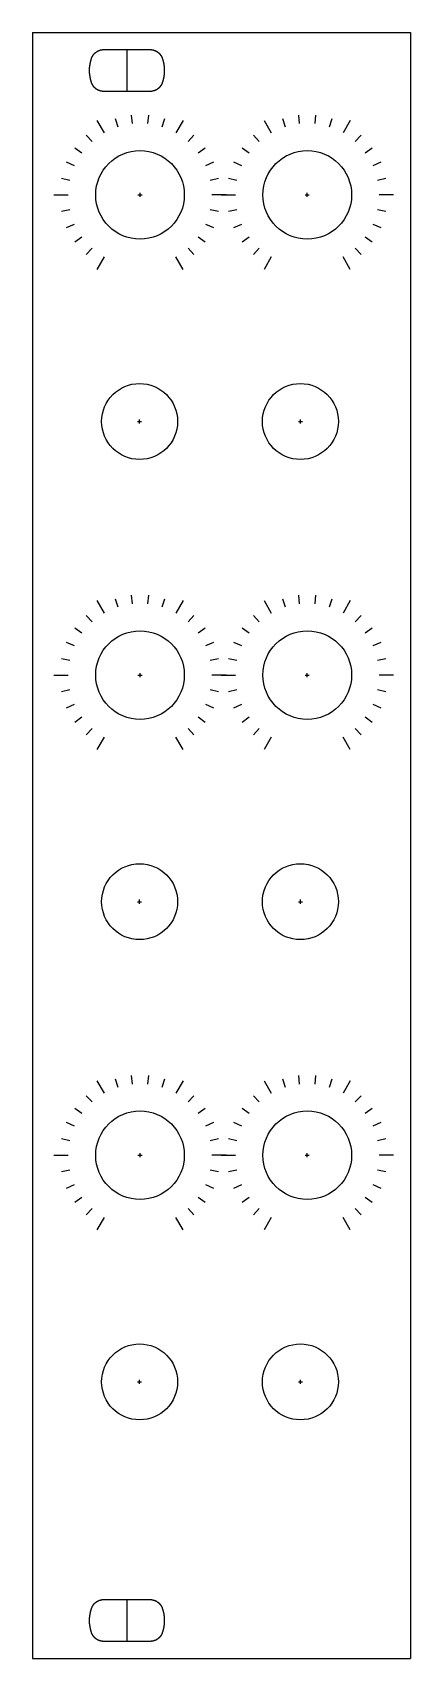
# Model space of a CAD drawing. Extents: x 67 to 97, y 58 to 187.
import ezdxf

# ---------------------------------------------------------------- set-up
doc = ezdxf.new("R2010")
doc.units = 0
doc.header["$MEASUREMENT"] = 0
doc.layers.get('0').update_dxf_attribs({"linetype": 'CONTINUOUS'})
doc.layers.add('Object', color=7, linetype='CONTINUOUS')

msp = doc.modelspace()

# ---------------------------------------------------------------- linework, layer by layer
at = {"linetype": 'ByBlock'}
for p, q in [((66.66, 186.86), (66.66, 58.36)), ((66.66, 186.86), (96.51, 186.86)), ((96.51, 186.86), (96.51, 58.36)), ((74.12, 185.51), (74.12, 182.21)), ((74.12, 63.01), (74.12, 59.71)), ((66.66, 58.36), (96.51, 58.36))]:
    msp.add_line(p, q, dxfattribs=at)
at = {"layer": 'Object', "color": 1, "linetype": 'ByBlock'}
for p, q in [((74.99, 174.03), (75.31, 174.03)), ((75.15, 173.87), (75.15, 174.19)), ((88.2, 174.03), (88.52, 174.03)), ((88.36, 173.87), (88.36, 174.19)), ((74.96, 156.12), (75.28, 156.12)), ((75.12, 155.96), (75.12, 156.28)), ((87.66, 156.12), (87.98, 156.12)), ((87.82, 155.96), (87.82, 156.28)), ((75.15, 135.92), (75.15, 136.24)), ((88.36, 135.92), (88.36, 136.24)), ((74.99, 136.08), (75.31, 136.08)), ((88.2, 136.08), (88.52, 136.08)), ((75.12, 118.01), (75.12, 118.33)), ((87.82, 118.01), (87.82, 118.33)), ((74.96, 118.17), (75.28, 118.17)), ((87.66, 118.17), (87.98, 118.17)), ((74.99, 98.13), (75.31, 98.13)), ((75.15, 97.97), (75.15, 98.29)), ((88.2, 98.13), (88.52, 98.13)), ((88.36, 97.97), (88.36, 98.29)), ((74.96, 80.22), (75.28, 80.22)), ((75.12, 80.06), (75.12, 80.38)), ((87.66, 80.22), (87.98, 80.22)), ((87.82, 80.06), (87.82, 80.38))]:
    msp.add_line(p, q, dxfattribs=at)
at = {"layer": 'Object', "linetype": 'ByBlock'}
for points in [[(71.19, 183.47), (71.19, 183.48), (71.19, 183.48), (71.19, 183.49), (71.19, 183.5), (71.18, 183.51), (71.18, 183.52), (71.18, 183.52), (71.18, 183.53), (71.18, 183.54), (71.18, 183.55), (71.18, 183.55), (71.18, 183.56), (71.18, 183.57), (71.18, 183.58), (71.18, 183.59), (71.18, 183.59), (71.18, 183.6), (71.17, 183.61), (71.17, 183.62), (71.17, 183.62), (71.17, 183.63), (71.17, 183.64), (71.17, 183.65), (71.17, 183.66), (71.17, 183.66), (71.17, 183.67), (71.17, 183.68), (71.17, 183.69), (71.17, 183.69), (71.17, 183.7), (71.17, 183.71), (71.17, 183.72), (71.17, 183.73), (71.17, 183.73), (71.17, 183.74), (71.17, 183.75), (71.17, 183.76), (71.17, 183.76), (71.17, 183.77), (71.17, 183.78), (71.16, 183.79), (71.16, 183.8), (71.16, 183.8), (71.16, 183.81), (71.16, 183.82), (71.16, 183.83), (71.16, 183.83), (71.16, 183.84), (71.16, 183.85), (71.16, 183.86), (71.16, 183.87), (71.16, 183.87), (71.16, 183.88), (71.16, 183.89), (71.16, 183.9), (71.16, 183.91), (71.16, 183.91), (71.16, 183.92), (71.16, 183.93), (71.17, 183.94), (71.17, 183.94), (71.17, 183.95), (71.17, 183.96), (71.17, 183.97), (71.17, 183.98), (71.17, 183.98), (71.17, 183.99), (71.17, 184), (71.17, 184.01), (71.17, 184.01), (71.17, 184.02), (71.17, 184.03), (71.17, 184.04), (71.17, 184.05), (71.17, 184.05), (71.17, 184.06), (71.17, 184.07), (71.17, 184.08), (71.17, 184.08), (71.17, 184.09), (71.17, 184.1), (71.17, 184.11), (71.18, 184.12), (71.18, 184.12), (71.18, 184.13), (71.18, 184.14), (71.18, 184.15), (71.18, 184.15), (71.18, 184.16), (71.18, 184.17), (71.18, 184.18), (71.18, 184.19), (71.18, 184.19), (71.18, 184.2), (71.18, 184.21), (71.19, 184.22), (71.19, 184.22), (71.19, 184.23), (71.19, 184.24), (71.19, 184.25), (71.19, 184.26), (71.19, 184.26), (71.19, 184.27), (71.19, 184.28), (71.2, 184.29), (71.2, 184.29), (71.2, 184.3), (71.2, 184.31), (71.2, 184.32), (71.2, 184.32), (71.2, 184.33), (71.2, 184.34), (71.2, 184.35), (71.21, 184.36), (71.21, 184.36), (71.21, 184.37), (71.21, 184.38), (71.21, 184.39), (71.21, 184.39), (71.21, 184.4), (71.22, 184.41), (71.22, 184.42), (71.22, 184.43), (71.22, 184.43), (71.22, 184.44), (71.22, 184.45), (71.23, 184.46), (71.23, 184.46), (71.23, 184.47), (71.23, 184.48), (71.23, 184.49), (71.23, 184.49), (71.24, 184.5), (71.24, 184.51), (71.24, 184.52), (71.24, 184.52), (71.24, 184.53), (71.24, 184.54), (71.25, 184.55), (71.25, 184.56), (71.25, 184.56), (71.25, 184.57), (71.25, 184.58), (71.26, 184.59), (71.26, 184.59), (71.26, 184.6), (71.26, 184.61), (71.26, 184.62), (71.27, 184.62), (71.27, 184.63), (71.27, 184.64), (71.27, 184.65), (71.27, 184.65), (71.28, 184.66), (71.28, 184.67), (71.28, 184.68), (71.28, 184.68), (71.28, 184.69), (71.29, 184.7), (71.29, 184.71), (71.29, 184.71), (71.29, 184.72), (71.3, 184.73), (71.3, 184.74), (71.3, 184.74), (71.3, 184.75), (71.31, 184.76), (71.31, 184.77), (71.31, 184.77), (71.31, 184.78), (71.31, 184.79), (71.32, 184.8), (71.32, 184.8), (71.32, 184.81), (71.33, 184.82), (71.33, 184.83), (71.33, 184.83), (71.33, 184.84), (71.33, 184.85), (71.34, 184.85), (71.34, 184.86), (71.34, 184.86), (71.34, 184.87), (71.34, 184.87), (71.34, 184.87), (71.35, 184.88), (71.35, 184.88), (71.35, 184.89), (71.35, 184.89), (71.35, 184.9), (71.36, 184.9), (71.36, 184.91), (71.36, 184.91), (71.36, 184.92), (71.36, 184.92), (71.37, 184.92), (71.37, 184.93), (71.37, 184.93), (71.37, 184.94), (71.37, 184.94), (71.38, 184.95), (71.38, 184.95), (71.38, 184.96), (71.38, 184.96), (71.39, 184.96), (71.39, 184.97), (71.39, 184.97), (71.39, 184.98), (71.39, 184.98), (71.4, 184.99), (71.4, 184.99), (71.4, 184.99), (71.4, 185), (71.41, 185), (71.41, 185.01), (71.41, 185.01), (71.41, 185.02), (71.42, 185.02), (71.42, 185.02), (71.42, 185.03), (71.42, 185.03), (71.43, 185.04), (71.43, 185.04), (71.43, 185.04), (71.43, 185.05), (71.44, 185.05), (71.44, 185.06), (71.44, 185.06), (71.44, 185.06), (71.45, 185.07), (71.45, 185.07), (71.45, 185.08), (71.45, 185.08), (71.46, 185.08), (71.46, 185.09), (71.46, 185.09), (71.47, 185.1), (71.47, 185.1), (71.47, 185.1), (71.47, 185.11), (71.48, 185.11), (71.48, 185.12), (71.48, 185.12), (71.49, 185.12), (71.49, 185.13), (71.49, 185.13), (71.49, 185.13), (71.5, 185.14), (71.5, 185.14), (71.5, 185.15), (71.51, 185.15), (71.51, 185.15), (71.51, 185.16), (71.52, 185.16), (71.52, 185.16), (71.52, 185.17), (71.53, 185.17), (71.53, 185.17), (71.53, 185.18), (71.54, 185.18), (71.54, 185.18), (71.54, 185.19), (71.54, 185.19), (71.55, 185.2), (71.55, 185.2), (71.55, 185.2), (71.56, 185.21), (71.56, 185.21), (71.56, 185.21), (71.57, 185.22), (71.57, 185.22), (71.57, 185.22), (71.58, 185.23), (71.58, 185.23), (71.59, 185.23), (71.59, 185.24), (71.59, 185.24), (71.6, 185.24), (71.6, 185.25), (71.6, 185.25), (71.61, 185.25), (71.61, 185.26), (71.61, 185.26), (71.62, 185.26), (71.62, 185.26), (71.62, 185.27), (71.63, 185.27), (71.63, 185.27), (71.63, 185.28), (71.64, 185.28), (71.64, 185.28), (71.65, 185.29), (71.65, 185.29), (71.65, 185.29), (71.66, 185.29), (71.66, 185.3), (71.66, 185.3), (71.67, 185.3), (71.67, 185.31), (71.68, 185.31), (71.68, 185.31), (71.68, 185.31), (71.69, 185.32), (71.69, 185.32), (71.69, 185.32), (71.7, 185.33), (71.7, 185.33), (71.71, 185.33), (71.71, 185.33), (71.71, 185.34), (71.72, 185.34), (71.72, 185.34), (71.73, 185.34), (71.73, 185.35), (71.73, 185.35), (71.74, 185.35), (71.74, 185.35), (71.75, 185.36), (71.75, 185.36), (71.75, 185.36), (71.76, 185.36), (71.76, 185.37), (71.77, 185.37), (71.77, 185.37), (71.77, 185.37), (71.78, 185.38), (71.78, 185.38), (71.79, 185.38), (71.79, 185.38), (71.8, 185.39), (71.8, 185.39), (71.8, 185.39), (71.81, 185.39), (71.81, 185.4), (71.82, 185.4), (71.82, 185.4), (71.82, 185.4), (71.83, 185.4), (71.83, 185.41), (71.84, 185.41), (71.84, 185.41), (71.85, 185.41), (71.85, 185.41), (71.85, 185.42), (71.86, 185.42), (71.86, 185.42), (71.87, 185.42), (71.87, 185.42), (71.88, 185.43), (71.88, 185.43), (71.88, 185.43), (71.89, 185.43), (71.89, 185.43), (71.9, 185.44), (71.9, 185.44), (71.91, 185.44), (71.91, 185.44), (71.92, 185.44), (71.92, 185.44), (71.92, 185.45), (71.93, 185.45), (71.93, 185.45), (71.94, 185.45), (71.94, 185.45), (71.95, 185.45), (71.95, 185.46), (71.96, 185.46), (71.96, 185.46), (71.97, 185.46), (71.97, 185.46), (71.97, 185.46), (71.98, 185.46), (71.98, 185.47), (71.99, 185.47), (71.99, 185.47), (72, 185.47), (72, 185.47), (72.01, 185.47), (72.01, 185.47), (72.02, 185.48), (72.02, 185.48), (72.03, 185.48), (72.03, 185.48), (72.03, 185.48), (72.04, 185.48), (72.04, 185.48), (72.05, 185.48), (72.05, 185.48), (72.06, 185.49), (72.06, 185.49), (72.07, 185.49), (72.07, 185.49), (72.08, 185.49), (72.08, 185.49), (72.09, 185.49), (72.09, 185.49), (72.1, 185.49), (72.1, 185.49), (72.11, 185.5), (72.11, 185.5), (72.12, 185.5), (72.12, 185.5), (72.12, 185.5), (72.13, 185.5), (72.13, 185.5), (72.14, 185.5), (72.14, 185.5), (72.15, 185.5), (72.15, 185.5), (72.16, 185.5), (72.16, 185.5), (72.17, 185.5), (72.17, 185.5), (72.18, 185.5), (72.18, 185.51), (72.19, 185.51), (72.19, 185.51), (72.2, 185.51), (72.2, 185.51), (72.21, 185.51), (72.21, 185.51), (72.22, 185.51), (72.22, 185.51), (72.23, 185.51), (72.23, 185.51), (72.24, 185.51), (72.24, 185.51), (72.25, 185.51), (72.25, 185.51), (72.26, 185.51), (72.26, 185.51), (72.27, 185.51), (72.27, 185.51), (72.28, 185.51), (75.96, 185.51), (75.96, 185.51), (75.97, 185.51), (75.97, 185.51), (75.98, 185.51), (75.98, 185.51), (75.99, 185.51), (75.99, 185.51), (76, 185.51), (76, 185.51), (76, 185.51), (76.01, 185.51), (76.01, 185.51), (76.02, 185.51), (76.02, 185.51), (76.03, 185.51), (76.03, 185.51), (76.04, 185.51), (76.04, 185.51), (76.05, 185.51), (76.05, 185.5), (76.06, 185.5), (76.06, 185.5), (76.07, 185.5), (76.07, 185.5), (76.08, 185.5), (76.08, 185.5), (76.09, 185.5), (76.09, 185.5), (76.1, 185.5), (76.1, 185.5), (76.11, 185.5), (76.11, 185.5), (76.12, 185.5), (76.12, 185.5), (76.13, 185.5), (76.13, 185.49), (76.14, 185.49), (76.14, 185.49), (76.15, 185.49), (76.15, 185.49), (76.15, 185.49), (76.16, 185.49), (76.16, 185.49), (76.17, 185.49), (76.17, 185.49), (76.18, 185.48), (76.18, 185.48), (76.19, 185.48), (76.19, 185.48), (76.2, 185.48), (76.2, 185.48), (76.21, 185.48), (76.21, 185.48), (76.22, 185.48), (76.22, 185.47), (76.23, 185.47), (76.23, 185.47), (76.23, 185.47), (76.24, 185.47), (76.24, 185.47), (76.25, 185.47), (76.25, 185.46), (76.26, 185.46), (76.26, 185.46), (76.27, 185.46), (76.27, 185.46), (76.28, 185.46), (76.28, 185.46), (76.28, 185.45), (76.29, 185.45), (76.29, 185.45), (76.3, 185.45), (76.3, 185.45), (76.31, 185.45), (76.31, 185.44), (76.32, 185.44), (76.32, 185.44), (76.33, 185.44), (76.33, 185.44), (76.33, 185.44), (76.34, 185.43), (76.34, 185.43), (76.35, 185.43), (76.35, 185.43), (76.36, 185.43), (76.36, 185.42), (76.36, 185.42), (76.37, 185.42), (76.37, 185.42), (76.38, 185.42), (76.38, 185.41), (76.39, 185.41), (76.39, 185.41), (76.39, 185.41), (76.4, 185.41), (76.4, 185.4), (76.41, 185.4), (76.41, 185.4), (76.42, 185.4), (76.42, 185.4), (76.42, 185.39), (76.43, 185.39), (76.43, 185.39), (76.44, 185.39), (76.44, 185.38), (76.45, 185.38), (76.45, 185.38), (76.45, 185.38), (76.46, 185.37), (76.46, 185.37), (76.47, 185.37), (76.47, 185.37), (76.47, 185.36), (76.48, 185.36), (76.48, 185.36), (76.49, 185.36), (76.49, 185.35), (76.49, 185.35), (76.5, 185.35), (76.5, 185.35), (76.51, 185.34), (76.51, 185.34), (76.51, 185.34), (76.52, 185.34), (76.52, 185.33), (76.53, 185.33), (76.53, 185.33), (76.53, 185.33), (76.54, 185.32), (76.54, 185.32), (76.54, 185.32), (76.55, 185.31), (76.55, 185.31), (76.56, 185.31), (76.56, 185.31), (76.56, 185.3), (76.57, 185.3), (76.57, 185.3), (76.58, 185.29), (76.58, 185.29), (76.58, 185.29), (76.59, 185.29), (76.59, 185.28), (76.59, 185.28), (76.6, 185.28), (76.6, 185.27), (76.6, 185.27), (76.61, 185.27), (76.61, 185.26), (76.62, 185.26), (76.62, 185.26), (76.62, 185.26), (76.63, 185.25), (76.63, 185.25), (76.63, 185.25), (76.64, 185.24), (76.64, 185.24), (76.64, 185.24), (76.65, 185.23), (76.65, 185.23), (76.65, 185.23), (76.66, 185.22), (76.66, 185.22), (76.66, 185.22), (76.67, 185.21), (76.67, 185.21), (76.67, 185.21), (76.68, 185.2), (76.68, 185.2), (76.68, 185.2), (76.69, 185.19), (76.69, 185.19), (76.69, 185.18), (76.7, 185.18), (76.7, 185.18), (76.7, 185.17), (76.71, 185.17), (76.71, 185.17), (76.71, 185.16), (76.72, 185.16), (76.72, 185.16), (76.72, 185.15), (76.72, 185.15), (76.73, 185.15), (76.73, 185.14), (76.73, 185.14), (76.74, 185.13), (76.74, 185.13), (76.74, 185.13), (76.75, 185.12), (76.75, 185.12), (76.75, 185.12), (76.75, 185.11), (76.76, 185.11), (76.76, 185.1), (76.76, 185.1), (76.77, 185.1), (76.77, 185.09), (76.77, 185.09), (76.77, 185.08), (76.78, 185.08), (76.78, 185.08), (76.78, 185.07), (76.79, 185.07), (76.79, 185.06), (76.79, 185.06), (76.79, 185.06), (76.8, 185.05), (76.8, 185.05), (76.8, 185.04), (76.8, 185.04), (76.81, 185.04), (76.81, 185.03), (76.81, 185.03), (76.81, 185.02), (76.82, 185.02), (76.82, 185.02), (76.82, 185.01), (76.82, 185.01), (76.83, 185), (76.83, 185), (76.83, 184.99), (76.83, 184.99), (76.84, 184.99), (76.84, 184.98), (76.84, 184.98), (76.84, 184.97), (76.84, 184.97), (76.85, 184.96), (76.85, 184.96), (76.85, 184.96), (76.85, 184.95), (76.86, 184.95), (76.86, 184.94), (76.86, 184.94), (76.86, 184.93), (76.86, 184.93), (76.87, 184.92), (76.87, 184.92), (76.87, 184.92), (76.87, 184.91), (76.87, 184.91), (76.88, 184.9), (76.88, 184.9), (76.88, 184.89), (76.88, 184.89), (76.88, 184.88), (76.89, 184.88), (76.89, 184.87), (76.89, 184.87), (76.89, 184.87), (76.89, 184.86), (76.89, 184.86), (76.9, 184.85), (76.9, 184.85), (76.9, 184.84), (76.9, 184.83), (76.9, 184.83), (76.91, 184.82), (76.91, 184.81), (76.91, 184.8), (76.91, 184.8), (76.92, 184.79), (76.92, 184.78), (76.92, 184.77), (76.92, 184.77), (76.93, 184.76), (76.93, 184.75), (76.93, 184.74), (76.93, 184.74), (76.94, 184.73), (76.94, 184.72), (76.94, 184.71), (76.94, 184.71), (76.95, 184.7), (76.95, 184.69), (76.95, 184.68), (76.95, 184.68), (76.95, 184.67), (76.96, 184.66), (76.96, 184.65), (76.96, 184.65), (76.96, 184.64), (76.96, 184.63), (76.97, 184.62), (76.97, 184.62), (76.97, 184.61), (76.97, 184.6), (76.97, 184.59), (76.98, 184.59), (76.98, 184.58), (76.98, 184.57), (76.98, 184.56), (76.98, 184.56), (76.99, 184.55), (76.99, 184.54), (76.99, 184.53), (76.99, 184.52), (76.99, 184.52), (77, 184.51), (77, 184.5), (77, 184.49), (77, 184.49), (77, 184.48), (77, 184.47), (77.01, 184.46), (77.01, 184.46), (77.01, 184.45), (77.01, 184.44), (77.01, 184.43), (77.01, 184.43), (77.01, 184.42), (77.02, 184.41), (77.02, 184.4), (77.02, 184.39), (77.02, 184.39), (77.02, 184.38), (77.02, 184.37), (77.02, 184.36), (77.03, 184.36), (77.03, 184.35), (77.03, 184.34), (77.03, 184.33), (77.03, 184.32), (77.03, 184.32), (77.03, 184.31), (77.03, 184.3), (77.04, 184.29), (77.04, 184.29), (77.04, 184.28), (77.04, 184.27), (77.04, 184.26), (77.04, 184.26), (77.04, 184.25), (77.04, 184.24), (77.04, 184.23), (77.05, 184.22), (77.05, 184.22), (77.05, 184.21), (77.05, 184.2), (77.05, 184.19), (77.05, 184.19), (77.05, 184.18), (77.05, 184.17), (77.05, 184.16), (77.05, 184.15), (77.05, 184.15), (77.05, 184.14), (77.06, 184.13), (77.06, 184.12), (77.06, 184.12), (77.06, 184.11), (77.06, 184.1), (77.06, 184.09), (77.06, 184.08), (77.06, 184.08), (77.06, 184.07), (77.06, 184.06), (77.06, 184.05), (77.06, 184.05), (77.06, 184.04), (77.06, 184.03), (77.06, 184.02), (77.06, 184.01), (77.06, 184.01), (77.06, 184), (77.06, 183.99), (77.07, 183.98), (77.07, 183.98), (77.07, 183.97), (77.07, 183.96), (77.07, 183.95), (77.07, 183.94), (77.07, 183.94), (77.07, 183.93), (77.07, 183.92), (77.07, 183.91), (77.07, 183.91), (77.07, 183.9), (77.07, 183.89), (77.07, 183.88), (77.07, 183.87), (77.07, 183.87), (77.07, 183.86), (77.07, 183.85), (77.07, 183.84), (77.07, 183.83), (77.07, 183.83), (77.07, 183.82), (77.07, 183.81), (77.07, 183.8), (77.07, 183.8), (77.07, 183.79), (77.07, 183.78), (77.07, 183.77), (77.07, 183.76), (77.07, 183.76), (77.07, 183.75), (77.07, 183.74), (77.07, 183.73), (77.06, 183.73), (77.06, 183.72), (77.06, 183.71), (77.06, 183.7), (77.06, 183.69), (77.06, 183.69), (77.06, 183.68), (77.06, 183.67), (77.06, 183.66), (77.06, 183.66), (77.06, 183.65), (77.06, 183.64), (77.06, 183.63), (77.06, 183.62), (77.06, 183.62), (77.06, 183.61), (77.06, 183.6), (77.06, 183.59), (77.06, 183.59), (77.05, 183.58), (77.05, 183.57), (77.05, 183.56), (77.05, 183.55), (77.05, 183.55), (77.05, 183.54), (77.05, 183.53), (77.05, 183.52), (77.05, 183.52), (77.05, 183.51), (77.05, 183.5), (77.05, 183.49), (77.04, 183.48), (77.04, 183.48), (77.04, 183.47), (77.04, 183.46), (77.04, 183.45), (77.04, 183.45), (77.04, 183.44), (77.04, 183.43), (77.04, 183.42), (77.03, 183.42), (77.03, 183.41), (77.03, 183.4), (77.03, 183.39), (77.03, 183.38), (77.03, 183.38), (77.03, 183.37), (77.03, 183.36), (77.02, 183.35), (77.02, 183.35), (77.02, 183.34), (77.02, 183.33), (77.02, 183.32), (77.02, 183.31), (77.02, 183.31), (77.01, 183.3), (77.01, 183.29), (77.01, 183.28), (77.01, 183.28), (77.01, 183.27), (77.01, 183.26), (77.01, 183.25), (77, 183.25), (77, 183.24), (77, 183.23), (77, 183.22), (77, 183.22), (77, 183.21), (76.99, 183.2), (76.99, 183.19), (76.99, 183.18), (76.99, 183.18), (76.99, 183.17), (76.98, 183.16), (76.98, 183.15), (76.98, 183.15), (76.98, 183.14), (76.98, 183.13), (76.97, 183.12), (76.97, 183.12), (76.97, 183.11), (76.97, 183.1), (76.97, 183.09), (76.96, 183.09), (76.96, 183.08), (76.96, 183.07), (76.96, 183.06), (76.96, 183.06), (76.95, 183.05), (76.95, 183.04), (76.95, 183.03), (76.95, 183.02), (76.95, 183.02), (76.94, 183.01), (76.94, 183), (76.94, 182.99), (76.94, 182.99), (76.93, 182.98), (76.93, 182.97), (76.93, 182.96), (76.93, 182.96), (76.92, 182.95), (76.92, 182.94), (76.92, 182.93), (76.92, 182.93), (76.91, 182.92), (76.91, 182.91), (76.91, 182.9), (76.91, 182.9), (76.9, 182.89), (76.9, 182.88), (76.9, 182.87), (76.9, 182.87), (76.9, 182.87), (76.89, 182.86), (76.89, 182.86), (76.89, 182.85), (76.89, 182.85), (76.89, 182.84), (76.89, 182.84), (76.88, 182.83), (76.88, 182.83), (76.88, 182.82), (76.88, 182.82), (76.88, 182.81), (76.87, 182.81), (76.87, 182.81), (76.87, 182.8), (76.87, 182.8), (76.87, 182.79), (76.86, 182.79), (76.86, 182.78), (76.86, 182.78), (76.86, 182.77), (76.86, 182.77), (76.85, 182.77), (76.85, 182.76), (76.85, 182.76), (76.85, 182.75), (76.84, 182.75), (76.84, 182.74), (76.84, 182.74), (76.84, 182.74), (76.84, 182.73), (76.83, 182.73), (76.83, 182.72), (76.83, 182.72), (76.83, 182.71), (76.82, 182.71), (76.82, 182.71), (76.82, 182.7), (76.82, 182.7), (76.81, 182.69), (76.81, 182.69), (76.81, 182.68), (76.81, 182.68), (76.8, 182.68), (76.8, 182.67), (76.8, 182.67), (76.8, 182.66), (76.79, 182.66), (76.79, 182.66), (76.79, 182.65), (76.79, 182.65), (76.78, 182.64), (76.78, 182.64), (76.78, 182.64), (76.77, 182.63), (76.77, 182.63), (76.77, 182.62), (76.77, 182.62), (76.76, 182.62), (76.76, 182.61), (76.76, 182.61), (76.75, 182.61), (76.75, 182.6), (76.75, 182.6), (76.75, 182.59), (76.74, 182.59), (76.74, 182.59), (76.74, 182.58), (76.73, 182.58), (76.73, 182.58), (76.73, 182.57), (76.72, 182.57), (76.72, 182.56), (76.72, 182.56), (76.72, 182.56), (76.71, 182.55), (76.71, 182.55), (76.71, 182.55), (76.7, 182.54), (76.7, 182.54), (76.7, 182.54), (76.69, 182.53), (76.69, 182.53), (76.69, 182.52), (76.68, 182.52), (76.68, 182.52), (76.68, 182.51), (76.67, 182.51), (76.67, 182.51), (76.67, 182.5), (76.66, 182.5), (76.66, 182.5), (76.66, 182.49), (76.65, 182.49), (76.65, 182.49), (76.65, 182.48), (76.64, 182.48), (76.64, 182.48), (76.64, 182.47), (76.63, 182.47), (76.63, 182.47), (76.63, 182.46), (76.62, 182.46), (76.62, 182.46), (76.62, 182.46), (76.61, 182.45), (76.61, 182.45), (76.6, 182.45), (76.6, 182.44), (76.6, 182.44), (76.59, 182.44), (76.59, 182.43), (76.59, 182.43), (76.58, 182.43), (76.58, 182.43), (76.58, 182.42), (76.57, 182.42), (76.57, 182.42), (76.56, 182.41), (76.56, 182.41), (76.56, 182.41), (76.55, 182.4), (76.55, 182.4), (76.54, 182.4), (76.54, 182.4), (76.54, 182.39), (76.53, 182.39), (76.53, 182.39), (76.53, 182.39), (76.52, 182.38), (76.52, 182.38), (76.51, 182.38), (76.51, 182.37), (76.51, 182.37), (76.5, 182.37), (76.5, 182.37), (76.49, 182.36), (76.49, 182.36), (76.49, 182.36), (76.48, 182.36), (76.48, 182.35), (76.47, 182.35), (76.47, 182.35), (76.47, 182.35), (76.46, 182.34), (76.46, 182.34), (76.45, 182.34), (76.45, 182.34), (76.45, 182.34), (76.44, 182.33), (76.44, 182.33), (76.43, 182.33), (76.43, 182.33), (76.42, 182.32), (76.42, 182.32), (76.42, 182.32), (76.41, 182.32), (76.41, 182.31), (76.4, 182.31), (76.4, 182.31), (76.39, 182.31), (76.39, 182.31), (76.39, 182.3), (76.38, 182.3), (76.38, 182.3), (76.37, 182.3), (76.37, 182.3), (76.36, 182.29), (76.36, 182.29), (76.36, 182.29), (76.35, 182.29), (76.35, 182.29), (76.34, 182.28), (76.34, 182.28), (76.33, 182.28), (76.33, 182.28), (76.33, 182.28), (76.32, 182.28), (76.32, 182.27), (76.31, 182.27), (76.31, 182.27), (76.3, 182.27), (76.3, 182.27), (76.29, 182.27), (76.29, 182.26), (76.28, 182.26), (76.28, 182.26), (76.28, 182.26), (76.27, 182.26), (76.27, 182.26), (76.26, 182.26), (76.26, 182.25), (76.25, 182.25), (76.25, 182.25), (76.24, 182.25), (76.24, 182.25), (76.23, 182.25), (76.23, 182.25), (76.23, 182.24), (76.22, 182.24), (76.22, 182.24), (76.21, 182.24), (76.21, 182.24), (76.2, 182.24), (76.2, 182.24), (76.19, 182.24), (76.19, 182.23), (76.18, 182.23), (76.18, 182.23), (76.17, 182.23), (76.17, 182.23), (76.16, 182.23), (76.16, 182.23), (76.15, 182.23), (76.15, 182.23), (76.15, 182.23), (76.14, 182.22), (76.14, 182.22), (76.13, 182.22), (76.13, 182.22), (76.12, 182.22), (76.12, 182.22), (76.11, 182.22), (76.11, 182.22), (76.1, 182.22), (76.1, 182.22), (76.09, 182.22), (76.09, 182.22), (76.08, 182.22), (76.08, 182.21), (76.07, 182.21), (76.07, 182.21), (76.06, 182.21), (76.06, 182.21), (76.05, 182.21), (76.05, 182.21), (76.04, 182.21), (76.04, 182.21), (76.03, 182.21), (76.03, 182.21), (76.02, 182.21), (76.02, 182.21), (76.01, 182.21), (76.01, 182.21), (76, 182.21), (76, 182.21), (76, 182.21), (75.99, 182.21), (75.99, 182.21), (75.98, 182.21), (75.98, 182.21), (75.97, 182.21), (75.97, 182.21), (75.96, 182.21), (75.96, 182.21), (72.28, 182.21), (72.27, 182.21), (72.27, 182.21), (72.26, 182.21), (72.26, 182.21), (72.25, 182.21), (72.25, 182.21), (72.24, 182.21), (72.24, 182.21), (72.23, 182.21), (72.23, 182.21), (72.22, 182.21), (72.22, 182.21), (72.21, 182.21), (72.21, 182.21), (72.2, 182.21), (72.2, 182.21), (72.19, 182.21), (72.19, 182.21), (72.18, 182.21), (72.18, 182.21), (72.17, 182.21), (72.17, 182.21), (72.16, 182.21), (72.16, 182.21), (72.15, 182.21), (72.15, 182.22), (72.14, 182.22), (72.14, 182.22), (72.13, 182.22), (72.13, 182.22), (72.12, 182.22), (72.12, 182.22), (72.12, 182.22), (72.11, 182.22), (72.11, 182.22), (72.1, 182.22), (72.1, 182.22), (72.09, 182.22), (72.09, 182.23), (72.08, 182.23), (72.08, 182.23), (72.07, 182.23), (72.07, 182.23), (72.06, 182.23), (72.06, 182.23), (72.05, 182.23), (72.05, 182.23), (72.04, 182.23), (72.04, 182.24), (72.03, 182.24), (72.03, 182.24), (72.03, 182.24), (72.02, 182.24), (72.02, 182.24), (72.01, 182.24), (72.01, 182.24), (72, 182.25), (72, 182.25), (71.99, 182.25), (71.99, 182.25), (71.98, 182.25), (71.98, 182.25), (71.97, 182.25), (71.97, 182.26), (71.97, 182.26), (71.96, 182.26), (71.96, 182.26), (71.95, 182.26), (71.95, 182.26), (71.94, 182.26), (71.94, 182.27), (71.93, 182.27), (71.93, 182.27), (71.92, 182.27), (71.92, 182.27), (71.92, 182.27), (71.91, 182.28), (71.91, 182.28), (71.9, 182.28), (71.9, 182.28), (71.89, 182.28), (71.89, 182.28), (71.88, 182.29), (71.88, 182.29), (71.88, 182.29), (71.87, 182.29), (71.87, 182.29), (71.86, 182.3), (71.86, 182.3), (71.85, 182.3), (71.85, 182.3), (71.85, 182.3), (71.84, 182.31), (71.84, 182.31), (71.83, 182.31), (71.83, 182.31), (71.82, 182.31), (71.82, 182.32), (71.82, 182.32), (71.81, 182.32), (71.81, 182.32), (71.8, 182.33), (71.8, 182.33), (71.8, 182.33), (71.79, 182.33), (71.79, 182.34), (71.78, 182.34), (71.78, 182.34), (71.77, 182.34), (71.77, 182.34), (71.77, 182.35), (71.76, 182.35), (71.76, 182.35), (71.75, 182.35), (71.75, 182.36), (71.75, 182.36), (71.74, 182.36), (71.74, 182.36), (71.73, 182.37), (71.73, 182.37), (71.73, 182.37), (71.72, 182.37), (71.72, 182.38), (71.71, 182.38), (71.71, 182.38), (71.71, 182.39), (71.7, 182.39), (71.7, 182.39), (71.69, 182.39), (71.69, 182.4), (71.69, 182.4), (71.68, 182.4), (71.68, 182.4), (71.68, 182.41), (71.67, 182.41), (71.67, 182.41), (71.66, 182.42), (71.66, 182.42), (71.66, 182.42), (71.65, 182.43), (71.65, 182.43), (71.65, 182.43), (71.64, 182.43), (71.64, 182.44), (71.63, 182.44), (71.63, 182.44), (71.63, 182.45), (71.62, 182.45), (71.62, 182.45), (71.62, 182.46), (71.61, 182.46), (71.61, 182.46), (71.61, 182.46), (71.6, 182.47), (71.6, 182.47), (71.6, 182.47), (71.59, 182.48), (71.59, 182.48), (71.59, 182.48), (71.58, 182.49), (71.58, 182.49), (71.57, 182.49), (71.57, 182.5), (71.57, 182.5), (71.56, 182.5), (71.56, 182.51), (71.56, 182.51), (71.55, 182.51), (71.55, 182.52), (71.55, 182.52), (71.54, 182.52), (71.54, 182.53), (71.54, 182.53), (71.54, 182.54), (71.53, 182.54), (71.53, 182.54), (71.53, 182.55), (71.52, 182.55), (71.52, 182.55), (71.52, 182.56), (71.51, 182.56), (71.51, 182.56), (71.51, 182.57), (71.5, 182.57), (71.5, 182.58), (71.5, 182.58), (71.49, 182.58), (71.49, 182.59), (71.49, 182.59), (71.49, 182.59), (71.48, 182.6), (71.48, 182.6), (71.48, 182.61), (71.47, 182.61), (71.47, 182.61), (71.47, 182.62), (71.47, 182.62), (71.46, 182.62), (71.46, 182.63), (71.46, 182.63), (71.45, 182.64), (71.45, 182.64), (71.45, 182.64), (71.45, 182.65), (71.44, 182.65), (71.44, 182.66), (71.44, 182.66), (71.44, 182.66), (71.43, 182.67), (71.43, 182.67), (71.43, 182.68), (71.43, 182.68), (71.42, 182.68), (71.42, 182.69), (71.42, 182.69), (71.42, 182.7), (71.41, 182.7), (71.41, 182.71), (71.41, 182.71), (71.41, 182.71), (71.4, 182.72), (71.4, 182.72), (71.4, 182.73), (71.4, 182.73), (71.39, 182.74), (71.39, 182.74), (71.39, 182.74), (71.39, 182.75), (71.39, 182.75), (71.38, 182.76), (71.38, 182.76), (71.38, 182.77), (71.38, 182.77), (71.37, 182.77), (71.37, 182.78), (71.37, 182.78), (71.37, 182.79), (71.37, 182.79), (71.36, 182.8), (71.36, 182.8), (71.36, 182.81), (71.36, 182.81), (71.36, 182.81), (71.35, 182.82), (71.35, 182.82), (71.35, 182.83), (71.35, 182.83), (71.35, 182.84), (71.34, 182.84), (71.34, 182.85), (71.34, 182.85), (71.34, 182.86), (71.34, 182.86), (71.34, 182.87), (71.33, 182.87), (71.33, 182.87), (71.33, 182.88), (71.33, 182.89), (71.33, 182.9), (71.32, 182.9), (71.32, 182.91), (71.32, 182.92), (71.31, 182.93), (71.31, 182.93), (71.31, 182.94), (71.31, 182.95), (71.31, 182.96), (71.3, 182.96), (71.3, 182.97), (71.3, 182.98), (71.3, 182.99), (71.29, 182.99), (71.29, 183), (71.29, 183.01), (71.29, 183.02), (71.28, 183.02), (71.28, 183.03), (71.28, 183.04), (71.28, 183.05), (71.28, 183.06), (71.27, 183.06), (71.27, 183.07), (71.27, 183.08), (71.27, 183.09), (71.27, 183.09), (71.26, 183.1), (71.26, 183.11), (71.26, 183.12), (71.26, 183.12), (71.26, 183.13), (71.25, 183.14), (71.25, 183.15), (71.25, 183.15), (71.25, 183.16), (71.25, 183.17), (71.24, 183.18), (71.24, 183.18), (71.24, 183.19), (71.24, 183.2), (71.24, 183.21), (71.24, 183.22), (71.23, 183.22), (71.23, 183.23), (71.23, 183.24), (71.23, 183.25), (71.23, 183.25), (71.23, 183.26), (71.22, 183.27), (71.22, 183.28), (71.22, 183.28), (71.22, 183.29), (71.22, 183.3), (71.22, 183.31), (71.21, 183.31), (71.21, 183.32), (71.21, 183.33), (71.21, 183.34), (71.21, 183.35), (71.21, 183.35), (71.21, 183.36), (71.2, 183.37), (71.2, 183.38), (71.2, 183.38), (71.2, 183.39), (71.2, 183.4), (71.2, 183.41), (71.2, 183.42), (71.2, 183.42), (71.2, 183.43), (71.19, 183.44), (71.19, 183.45), (71.19, 183.45), (71.19, 183.46)], [(71.17, 61.6), (71.17, 61.6), (71.17, 61.61), (71.18, 61.62), (71.18, 61.63), (71.18, 61.64), (71.18, 61.64), (71.18, 61.65), (71.18, 61.66), (71.18, 61.67), (71.18, 61.67), (71.18, 61.68), (71.18, 61.69), (71.18, 61.7), (71.18, 61.71), (71.18, 61.71), (71.19, 61.72), (71.19, 61.73), (71.19, 61.74), (71.19, 61.74), (71.19, 61.75), (71.19, 61.76), (71.19, 61.77), (71.19, 61.78), (71.19, 61.78), (71.2, 61.79), (71.2, 61.8), (71.2, 61.81), (71.2, 61.81), (71.2, 61.82), (71.2, 61.83), (71.2, 61.84), (71.2, 61.84), (71.2, 61.85), (71.21, 61.86), (71.21, 61.87), (71.21, 61.88), (71.21, 61.88), (71.21, 61.89), (71.21, 61.9), (71.21, 61.91), (71.22, 61.91), (71.22, 61.92), (71.22, 61.93), (71.22, 61.94), (71.22, 61.95), (71.22, 61.95), (71.23, 61.96), (71.23, 61.97), (71.23, 61.98), (71.23, 61.98), (71.23, 61.99), (71.23, 62), (71.24, 62.01), (71.24, 62.01), (71.24, 62.02), (71.24, 62.03), (71.24, 62.04), (71.24, 62.04), (71.25, 62.05), (71.25, 62.06), (71.25, 62.07), (71.25, 62.08), (71.25, 62.08), (71.26, 62.09), (71.26, 62.1), (71.26, 62.11), (71.26, 62.11), (71.26, 62.12), (71.27, 62.13), (71.27, 62.14), (71.27, 62.14), (71.27, 62.15), (71.27, 62.16), (71.28, 62.17), (71.28, 62.17), (71.28, 62.18), (71.28, 62.19), (71.28, 62.2), (71.29, 62.2), (71.29, 62.21), (71.29, 62.22), (71.29, 62.23), (71.3, 62.23), (71.3, 62.24), (71.3, 62.25), (71.3, 62.26), (71.31, 62.26), (71.31, 62.27), (71.31, 62.28), (71.31, 62.29), (71.31, 62.29), (71.32, 62.3), (71.32, 62.31), (71.32, 62.32), (71.33, 62.32), (71.33, 62.33), (71.33, 62.34), (71.33, 62.35), (71.33, 62.35), (71.34, 62.36), (71.34, 62.36), (71.34, 62.37), (71.34, 62.37), (71.34, 62.37), (71.34, 62.38), (71.35, 62.38), (71.35, 62.39), (71.35, 62.39), (71.35, 62.4), (71.35, 62.4), (71.36, 62.41), (71.36, 62.41), (71.36, 62.42), (71.36, 62.42), (71.36, 62.42), (71.37, 62.43), (71.37, 62.43), (71.37, 62.44), (71.37, 62.44), (71.37, 62.45), (71.38, 62.45), (71.38, 62.46), (71.38, 62.46), (71.38, 62.46), (71.39, 62.47), (71.39, 62.47), (71.39, 62.48), (71.39, 62.48), (71.39, 62.49), (71.4, 62.49), (71.4, 62.49), (71.4, 62.5), (71.4, 62.5), (71.41, 62.51), (71.41, 62.51), (71.41, 62.52), (71.41, 62.52), (71.42, 62.52), (71.42, 62.53), (71.42, 62.53), (71.42, 62.54), (71.43, 62.54), (71.43, 62.54), (71.43, 62.55), (71.43, 62.55), (71.44, 62.56), (71.44, 62.56), (71.44, 62.57), (71.44, 62.57), (71.45, 62.57), (71.45, 62.58), (71.45, 62.58), (71.45, 62.58), (71.46, 62.59), (71.46, 62.59), (71.46, 62.6), (71.47, 62.6), (71.47, 62.6), (71.47, 62.61), (71.47, 62.61), (71.48, 62.62), (71.48, 62.62), (71.48, 62.62), (71.49, 62.63), (71.49, 62.63), (71.49, 62.64), (71.49, 62.64), (71.5, 62.64), (71.5, 62.65), (71.5, 62.65), (71.51, 62.65), (71.51, 62.66), (71.51, 62.66), (71.52, 62.66), (71.52, 62.67), (71.52, 62.67), (71.53, 62.68), (71.53, 62.68), (71.53, 62.68), (71.54, 62.69), (71.54, 62.69), (71.54, 62.69), (71.54, 62.7), (71.55, 62.7), (71.55, 62.7), (71.55, 62.71), (71.56, 62.71), (71.56, 62.71), (71.56, 62.72), (71.57, 62.72), (71.57, 62.72), (71.57, 62.73), (71.58, 62.73), (71.58, 62.73), (71.59, 62.74), (71.59, 62.74), (71.59, 62.74), (71.6, 62.75), (71.6, 62.75), (71.6, 62.75), (71.61, 62.76), (71.61, 62.76), (71.61, 62.76), (71.62, 62.77), (71.62, 62.77), (71.62, 62.77), (71.63, 62.78), (71.63, 62.78), (71.63, 62.78), (71.64, 62.78), (71.64, 62.79), (71.65, 62.79), (71.65, 62.79), (71.65, 62.8), (71.66, 62.8), (71.66, 62.8), (71.66, 62.81), (71.67, 62.81), (71.67, 62.81), (71.68, 62.81), (71.68, 62.82), (71.68, 62.82), (71.69, 62.82), (71.69, 62.83), (71.69, 62.83), (71.7, 62.83), (71.7, 62.83), (71.71, 62.84), (71.71, 62.84), (71.71, 62.84), (71.72, 62.84), (71.72, 62.85), (71.73, 62.85), (71.73, 62.85), (71.73, 62.85), (71.74, 62.86), (71.74, 62.86), (71.75, 62.86), (71.75, 62.86), (71.75, 62.87), (71.76, 62.87), (71.76, 62.87), (71.77, 62.87), (71.77, 62.88), (71.77, 62.88), (71.78, 62.88), (71.78, 62.88), (71.79, 62.89), (71.79, 62.89), (71.8, 62.89), (71.8, 62.89), (71.8, 62.9), (71.81, 62.9), (71.81, 62.9), (71.82, 62.9), (71.82, 62.9), (71.82, 62.91), (71.83, 62.91), (71.83, 62.91), (71.84, 62.91), (71.84, 62.91), (71.85, 62.92), (71.85, 62.92), (71.85, 62.92), (71.86, 62.92), (71.86, 62.93), (71.87, 62.93), (71.87, 62.93), (71.88, 62.93), (71.88, 62.93), (71.88, 62.93), (71.89, 62.94), (71.89, 62.94), (71.9, 62.94), (71.9, 62.94), (71.91, 62.94), (71.91, 62.95), (71.92, 62.95), (71.92, 62.95), (71.92, 62.95), (71.93, 62.95), (71.93, 62.95), (71.94, 62.96), (71.94, 62.96), (71.95, 62.96), (71.95, 62.96), (71.96, 62.96), (71.96, 62.96), (71.97, 62.96), (71.97, 62.97), (71.97, 62.97), (71.98, 62.97), (71.98, 62.97), (71.99, 62.97), (71.99, 62.97), (72, 62.97), (72, 62.98), (72.01, 62.98), (72.01, 62.98), (72.02, 62.98), (72.02, 62.98), (72.03, 62.98), (72.03, 62.98), (72.03, 62.98), (72.04, 62.99), (72.04, 62.99), (72.05, 62.99), (72.05, 62.99), (72.06, 62.99), (72.06, 62.99), (72.07, 62.99), (72.07, 62.99), (72.08, 62.99), (72.08, 63), (72.09, 63), (72.09, 63), (72.1, 63), (72.1, 63), (72.11, 63), (72.11, 63), (72.12, 63), (72.12, 63), (72.12, 63), (72.13, 63), (72.13, 63), (72.14, 63), (72.14, 63.01), (72.15, 63.01), (72.15, 63.01), (72.16, 63.01), (72.16, 63.01), (72.17, 63.01), (72.17, 63.01), (72.18, 63.01), (72.18, 63.01), (72.19, 63.01), (72.19, 63.01), (72.2, 63.01), (72.2, 63.01), (72.21, 63.01), (72.21, 63.01), (72.22, 63.01), (72.22, 63.01), (72.23, 63.01), (72.23, 63.01), (72.24, 63.01), (72.24, 63.01), (72.25, 63.01), (72.25, 63.01), (72.26, 63.01), (72.26, 63.01), (72.27, 63.01), (72.27, 63.01), (72.28, 63.01), (75.96, 63.01), (75.96, 63.01), (75.97, 63.01), (75.97, 63.01), (75.98, 63.01), (75.98, 63.01), (75.99, 63.01), (75.99, 63.01), (76, 63.01), (76, 63.01), (76, 63.01), (76.01, 63.01), (76.01, 63.01), (76.02, 63.01), (76.02, 63.01), (76.03, 63.01), (76.03, 63.01), (76.04, 63.01), (76.04, 63.01), (76.05, 63.01), (76.05, 63.01), (76.06, 63.01), (76.06, 63.01), (76.07, 63.01), (76.07, 63.01), (76.08, 63.01), (76.08, 63.01), (76.09, 63.01), (76.09, 63), (76.1, 63), (76.1, 63), (76.11, 63), (76.11, 63), (76.12, 63), (76.12, 63), (76.13, 63), (76.13, 63), (76.14, 63), (76.14, 63), (76.15, 63), (76.15, 63), (76.15, 62.99), (76.16, 62.99), (76.16, 62.99), (76.17, 62.99), (76.17, 62.99), (76.18, 62.99), (76.18, 62.99), (76.19, 62.99), (76.19, 62.99), (76.2, 62.98), (76.2, 62.98), (76.21, 62.98), (76.21, 62.98), (76.22, 62.98), (76.22, 62.98), (76.23, 62.98), (76.23, 62.98), (76.23, 62.97), (76.24, 62.97), (76.24, 62.97), (76.25, 62.97), (76.25, 62.97), (76.26, 62.97), (76.26, 62.97), (76.27, 62.96), (76.27, 62.96), (76.28, 62.96), (76.28, 62.96), (76.28, 62.96), (76.29, 62.96), (76.29, 62.96), (76.3, 62.95), (76.3, 62.95), (76.31, 62.95), (76.31, 62.95), (76.32, 62.95), (76.32, 62.95), (76.33, 62.94), (76.33, 62.94), (76.33, 62.94), (76.34, 62.94), (76.34, 62.94), (76.35, 62.93), (76.35, 62.93), (76.36, 62.93), (76.36, 62.93), (76.36, 62.93), (76.37, 62.93), (76.37, 62.92), (76.38, 62.92), (76.38, 62.92), (76.39, 62.92), (76.39, 62.91), (76.39, 62.91), (76.4, 62.91), (76.4, 62.91), (76.41, 62.91), (76.41, 62.9), (76.42, 62.9), (76.42, 62.9), (76.42, 62.9), (76.43, 62.9), (76.43, 62.89), (76.44, 62.89), (76.44, 62.89), (76.45, 62.89), (76.45, 62.88), (76.45, 62.88), (76.46, 62.88), (76.46, 62.88), (76.47, 62.87), (76.47, 62.87), (76.47, 62.87), (76.48, 62.87), (76.48, 62.86), (76.49, 62.86), (76.49, 62.86), (76.49, 62.86), (76.5, 62.85), (76.5, 62.85), (76.51, 62.85), (76.51, 62.85), (76.51, 62.84), (76.52, 62.84), (76.52, 62.84), (76.53, 62.84), (76.53, 62.83), (76.53, 62.83), (76.54, 62.83), (76.54, 62.83), (76.54, 62.82), (76.55, 62.82), (76.55, 62.82), (76.56, 62.81), (76.56, 62.81), (76.56, 62.81), (76.57, 62.81), (76.57, 62.8), (76.58, 62.8), (76.58, 62.8), (76.58, 62.79), (76.59, 62.79), (76.59, 62.79), (76.59, 62.78), (76.6, 62.78), (76.6, 62.78), (76.6, 62.78), (76.61, 62.77), (76.61, 62.77), (76.62, 62.77), (76.62, 62.76), (76.62, 62.76), (76.63, 62.76), (76.63, 62.75), (76.63, 62.75), (76.64, 62.75), (76.64, 62.74), (76.64, 62.74), (76.65, 62.74), (76.65, 62.73), (76.65, 62.73), (76.66, 62.73), (76.66, 62.72), (76.66, 62.72), (76.67, 62.72), (76.67, 62.71), (76.67, 62.71), (76.68, 62.71), (76.68, 62.7), (76.68, 62.7), (76.69, 62.7), (76.69, 62.69), (76.69, 62.69), (76.7, 62.69), (76.7, 62.68), (76.7, 62.68), (76.71, 62.68), (76.71, 62.67), (76.71, 62.67), (76.72, 62.66), (76.72, 62.66), (76.72, 62.66), (76.72, 62.65), (76.73, 62.65), (76.73, 62.65), (76.73, 62.64), (76.74, 62.64), (76.74, 62.64), (76.74, 62.63), (76.75, 62.63), (76.75, 62.62), (76.75, 62.62), (76.75, 62.62), (76.76, 62.61), (76.76, 62.61), (76.76, 62.6), (76.77, 62.6), (76.77, 62.6), (76.77, 62.59), (76.77, 62.59), (76.78, 62.58), (76.78, 62.58), (76.78, 62.58), (76.79, 62.57), (76.79, 62.57), (76.79, 62.57), (76.79, 62.56), (76.8, 62.56), (76.8, 62.55), (76.8, 62.55), (76.8, 62.54), (76.81, 62.54), (76.81, 62.54), (76.81, 62.53), (76.81, 62.53), (76.82, 62.52), (76.82, 62.52), (76.82, 62.52), (76.82, 62.51), (76.83, 62.51), (76.83, 62.5), (76.83, 62.5), (76.83, 62.49), (76.84, 62.49), (76.84, 62.49), (76.84, 62.48), (76.84, 62.48), (76.84, 62.47), (76.85, 62.47), (76.85, 62.46), (76.85, 62.46), (76.85, 62.46), (76.86, 62.45), (76.86, 62.45), (76.86, 62.44), (76.86, 62.44), (76.86, 62.43), (76.87, 62.43), (76.87, 62.42), (76.87, 62.42), (76.87, 62.42), (76.87, 62.41), (76.88, 62.41), (76.88, 62.4), (76.88, 62.4), (76.88, 62.39), (76.88, 62.39), (76.89, 62.38), (76.89, 62.38), (76.89, 62.37), (76.89, 62.37), (76.89, 62.37), (76.89, 62.36), (76.9, 62.36), (76.9, 62.35), (76.9, 62.35), (76.9, 62.34), (76.9, 62.33), (76.91, 62.32), (76.91, 62.32), (76.91, 62.31), (76.91, 62.3), (76.92, 62.29), (76.92, 62.29), (76.92, 62.28), (76.92, 62.27), (76.93, 62.26), (76.93, 62.26), (76.93, 62.25), (76.93, 62.24), (76.94, 62.23), (76.94, 62.23), (76.94, 62.22), (76.94, 62.21), (76.95, 62.2), (76.95, 62.2), (76.95, 62.19), (76.95, 62.18), (76.95, 62.17), (76.96, 62.17), (76.96, 62.16), (76.96, 62.15), (76.96, 62.14), (76.96, 62.14), (76.97, 62.13), (76.97, 62.12), (76.97, 62.11), (76.97, 62.11), (76.97, 62.1), (76.98, 62.09), (76.98, 62.08), (76.98, 62.08), (76.98, 62.07), (76.98, 62.06), (76.99, 62.05), (76.99, 62.04), (76.99, 62.04), (76.99, 62.03), (76.99, 62.02), (77, 62.01), (77, 62.01), (77, 62), (77, 61.99), (77, 61.98), (77, 61.98), (77.01, 61.97), (77.01, 61.96), (77.01, 61.95), (77.01, 61.95), (77.01, 61.94), (77.01, 61.93), (77.01, 61.92), (77.02, 61.91), (77.02, 61.91), (77.02, 61.9), (77.02, 61.89), (77.02, 61.88), (77.02, 61.88), (77.02, 61.87), (77.03, 61.86), (77.03, 61.85), (77.03, 61.84), (77.03, 61.84), (77.03, 61.83), (77.03, 61.82), (77.03, 61.81), (77.03, 61.81), (77.04, 61.8), (77.04, 61.79), (77.04, 61.78), (77.04, 61.78), (77.04, 61.77), (77.04, 61.76), (77.04, 61.75), (77.04, 61.74), (77.04, 61.74), (77.05, 61.73), (77.05, 61.72), (77.05, 61.71), (77.05, 61.71), (77.05, 61.7), (77.05, 61.69), (77.05, 61.68), (77.05, 61.67), (77.05, 61.67), (77.05, 61.66), (77.05, 61.65), (77.05, 61.64), (77.06, 61.64), (77.06, 61.63), (77.06, 61.62), (77.06, 61.61), (77.06, 61.6), (77.06, 61.6), (77.06, 61.59), (77.06, 61.58), (77.06, 61.57), (77.06, 61.57), (77.06, 61.56), (77.06, 61.55), (77.06, 61.54), (77.06, 61.53), (77.06, 61.53), (77.06, 61.52), (77.06, 61.51), (77.06, 61.5), (77.06, 61.5), (77.07, 61.49), (77.07, 61.48), (77.07, 61.47), (77.07, 61.46), (77.07, 61.46), (77.07, 61.45), (77.07, 61.44), (77.07, 61.43), (77.07, 61.43), (77.07, 61.42), (77.07, 61.41), (77.07, 61.4), (77.07, 61.39), (77.07, 61.39), (77.07, 61.38), (77.07, 61.37), (77.07, 61.36), (77.07, 61.36), (77.07, 61.35), (77.07, 61.34), (77.07, 61.33), (77.07, 61.32), (77.07, 61.32), (77.07, 61.31), (77.07, 61.3), (77.07, 61.29), (77.07, 61.29), (77.07, 61.28), (77.07, 61.27), (77.07, 61.26), (77.07, 61.25), (77.07, 61.25), (77.07, 61.24), (77.06, 61.23), (77.06, 61.22), (77.06, 61.21), (77.06, 61.21), (77.06, 61.2), (77.06, 61.19), (77.06, 61.18), (77.06, 61.18), (77.06, 61.17), (77.06, 61.16), (77.06, 61.15), (77.06, 61.14), (77.06, 61.14), (77.06, 61.13), (77.06, 61.12), (77.06, 61.11), (77.06, 61.11), (77.06, 61.1), (77.06, 61.09), (77.05, 61.08), (77.05, 61.07), (77.05, 61.07), (77.05, 61.06), (77.05, 61.05), (77.05, 61.04), (77.05, 61.04), (77.05, 61.03), (77.05, 61.02), (77.05, 61.01), (77.05, 61), (77.05, 61), (77.04, 60.99), (77.04, 60.98), (77.04, 60.97), (77.04, 60.97), (77.04, 60.96), (77.04, 60.95), (77.04, 60.94), (77.04, 60.94), (77.04, 60.93), (77.03, 60.92), (77.03, 60.91), (77.03, 60.9), (77.03, 60.9), (77.03, 60.89), (77.03, 60.88), (77.03, 60.87), (77.03, 60.87), (77.02, 60.86), (77.02, 60.85), (77.02, 60.84), (77.02, 60.83), (77.02, 60.83), (77.02, 60.82), (77.02, 60.81), (77.01, 60.8), (77.01, 60.8), (77.01, 60.79), (77.01, 60.78), (77.01, 60.77), (77.01, 60.77), (77.01, 60.76), (77, 60.75), (77, 60.74), (77, 60.74), (77, 60.73), (77, 60.72), (77, 60.71), (76.99, 60.7), (76.99, 60.7), (76.99, 60.69), (76.99, 60.68), (76.99, 60.67), (76.98, 60.67), (76.98, 60.66), (76.98, 60.65), (76.98, 60.64), (76.98, 60.64), (76.97, 60.63), (76.97, 60.62), (76.97, 60.61), (76.97, 60.61), (76.97, 60.6), (76.96, 60.59), (76.96, 60.58), (76.96, 60.57), (76.96, 60.57), (76.96, 60.56), (76.95, 60.55), (76.95, 60.54), (76.95, 60.54), (76.95, 60.53), (76.95, 60.52), (76.94, 60.51), (76.94, 60.51), (76.94, 60.5), (76.94, 60.49), (76.93, 60.48), (76.93, 60.48), (76.93, 60.47), (76.93, 60.46), (76.92, 60.45), (76.92, 60.45), (76.92, 60.44), (76.92, 60.43), (76.91, 60.42), (76.91, 60.42), (76.91, 60.41), (76.91, 60.4), (76.9, 60.39), (76.9, 60.39), (76.9, 60.38), (76.9, 60.37), (76.9, 60.37), (76.89, 60.37), (76.89, 60.36), (76.89, 60.36), (76.89, 60.35), (76.89, 60.35), (76.89, 60.34), (76.88, 60.34), (76.88, 60.33), (76.88, 60.33), (76.88, 60.32), (76.88, 60.32), (76.87, 60.31), (76.87, 60.31), (76.87, 60.31), (76.87, 60.3), (76.87, 60.3), (76.86, 60.29), (76.86, 60.29), (76.86, 60.28), (76.86, 60.28), (76.86, 60.27), (76.85, 60.27), (76.85, 60.27), (76.85, 60.26), (76.85, 60.26), (76.84, 60.25), (76.84, 60.25), (76.84, 60.24), (76.84, 60.24), (76.84, 60.24), (76.83, 60.23), (76.83, 60.23), (76.83, 60.22), (76.83, 60.22), (76.82, 60.21), (76.82, 60.21), (76.82, 60.21), (76.82, 60.2), (76.81, 60.2), (76.81, 60.19), (76.81, 60.19), (76.81, 60.19), (76.8, 60.18), (76.8, 60.18), (76.8, 60.17), (76.8, 60.17), (76.79, 60.17), (76.79, 60.16), (76.79, 60.16), (76.79, 60.15), (76.78, 60.15), (76.78, 60.15), (76.78, 60.14), (76.77, 60.14), (76.77, 60.13), (76.77, 60.13), (76.77, 60.13), (76.76, 60.12), (76.76, 60.12), (76.76, 60.11), (76.75, 60.11), (76.75, 60.11), (76.75, 60.1), (76.75, 60.1), (76.74, 60.09), (76.74, 60.09), (76.74, 60.09), (76.73, 60.08), (76.73, 60.08), (76.73, 60.08), (76.72, 60.07), (76.72, 60.07), (76.72, 60.07), (76.72, 60.06), (76.71, 60.06), (76.71, 60.05), (76.71, 60.05), (76.7, 60.05), (76.7, 60.04), (76.7, 60.04), (76.69, 60.04), (76.69, 60.03), (76.69, 60.03), (76.68, 60.03), (76.68, 60.02), (76.68, 60.02), (76.67, 60.02), (76.67, 60.01), (76.67, 60.01), (76.66, 60.01), (76.66, 60), (76.66, 60), (76.65, 60), (76.65, 59.99), (76.65, 59.99), (76.64, 59.99), (76.64, 59.98), (76.64, 59.98), (76.63, 59.98), (76.63, 59.97), (76.63, 59.97), (76.62, 59.97), (76.62, 59.96), (76.62, 59.96), (76.61, 59.96), (76.61, 59.95), (76.6, 59.95), (76.6, 59.95), (76.6, 59.94), (76.59, 59.94), (76.59, 59.94), (76.59, 59.94), (76.58, 59.93), (76.58, 59.93), (76.58, 59.93), (76.57, 59.92), (76.57, 59.92), (76.56, 59.92), (76.56, 59.92), (76.56, 59.91), (76.55, 59.91), (76.55, 59.91), (76.54, 59.9), (76.54, 59.9), (76.54, 59.9), (76.53, 59.9), (76.53, 59.89), (76.53, 59.89), (76.52, 59.89), (76.52, 59.88), (76.51, 59.88), (76.51, 59.88), (76.51, 59.88), (76.5, 59.87), (76.5, 59.87), (76.49, 59.87), (76.49, 59.87), (76.49, 59.86), (76.48, 59.86), (76.48, 59.86), (76.47, 59.86), (76.47, 59.85), (76.47, 59.85), (76.46, 59.85), (76.46, 59.85), (76.45, 59.84), (76.45, 59.84), (76.45, 59.84), (76.44, 59.84), (76.44, 59.84), (76.43, 59.83), (76.43, 59.83), (76.42, 59.83), (76.42, 59.83), (76.42, 59.82), (76.41, 59.82), (76.41, 59.82), (76.4, 59.82), (76.4, 59.82), (76.39, 59.81), (76.39, 59.81), (76.39, 59.81), (76.38, 59.81), (76.38, 59.81), (76.37, 59.8), (76.37, 59.8), (76.36, 59.8), (76.36, 59.8), (76.36, 59.8), (76.35, 59.79), (76.35, 59.79), (76.34, 59.79), (76.34, 59.79), (76.33, 59.79), (76.33, 59.78), (76.33, 59.78), (76.32, 59.78), (76.32, 59.78), (76.31, 59.78), (76.31, 59.78), (76.3, 59.77), (76.3, 59.77), (76.29, 59.77), (76.29, 59.77), (76.28, 59.77), (76.28, 59.77), (76.28, 59.76), (76.27, 59.76), (76.27, 59.76), (76.26, 59.76), (76.26, 59.76), (76.25, 59.76), (76.25, 59.76), (76.24, 59.75), (76.24, 59.75), (76.23, 59.75), (76.23, 59.75), (76.23, 59.75), (76.22, 59.75), (76.22, 59.75), (76.21, 59.74), (76.21, 59.74), (76.2, 59.74), (76.2, 59.74), (76.19, 59.74), (76.19, 59.74), (76.18, 59.74), (76.18, 59.74), (76.17, 59.74), (76.17, 59.73), (76.16, 59.73), (76.16, 59.73), (76.15, 59.73), (76.15, 59.73), (76.15, 59.73), (76.14, 59.73), (76.14, 59.73), (76.13, 59.73), (76.13, 59.73), (76.12, 59.73), (76.12, 59.72), (76.11, 59.72), (76.11, 59.72), (76.1, 59.72), (76.1, 59.72), (76.09, 59.72), (76.09, 59.72), (76.08, 59.72), (76.08, 59.72), (76.07, 59.72), (76.07, 59.72), (76.06, 59.72), (76.06, 59.72), (76.05, 59.72), (76.05, 59.72), (76.04, 59.72), (76.04, 59.72), (76.03, 59.71), (76.03, 59.71), (76.02, 59.71), (76.02, 59.71), (76.01, 59.71), (76.01, 59.71), (76, 59.71), (76, 59.71), (76, 59.71), (75.99, 59.71), (75.99, 59.71), (75.98, 59.71), (75.98, 59.71), (75.97, 59.71), (75.97, 59.71), (75.96, 59.71), (75.96, 59.71), (75.96, 59.71), (75.96, 59.71), (75.95, 59.71), (75.95, 59.71), (75.95, 59.71), (75.95, 59.71), (75.95, 59.71), (75.95, 59.71), (75.95, 59.71), (75.95, 59.71), (75.95, 59.71), (75.95, 59.71), (75.95, 59.71), (75.95, 59.71), (75.95, 59.71), (75.95, 59.71), (75.95, 59.71), (75.95, 59.71), (75.95, 59.71), (75.95, 59.71), (75.95, 59.71), (75.95, 59.71), (75.95, 59.71), (75.95, 59.71), (75.95, 59.71), (75.95, 59.71), (75.95, 59.71), (75.94, 59.71), (75.94, 59.71), (75.94, 59.71), (75.94, 59.71), (75.94, 59.71), (75.94, 59.71), (75.94, 59.71), (75.94, 59.71), (75.94, 59.71), (75.94, 59.71), (75.94, 59.71), (75.94, 59.71), (75.94, 59.71), (75.93, 59.71), (75.93, 59.71), (75.93, 59.71), (75.93, 59.71), (75.93, 59.71), (75.93, 59.71), (75.93, 59.71), (75.93, 59.71), (75.93, 59.71), (75.93, 59.71), (75.92, 59.71), (75.92, 59.71), (75.92, 59.71), (75.92, 59.71), (75.92, 59.71), (75.92, 59.71), (75.92, 59.71), (75.92, 59.71), (75.92, 59.71), (75.91, 59.71), (75.91, 59.71), (75.91, 59.71), (75.91, 59.71), (75.91, 59.71), (75.91, 59.71), (75.91, 59.71), (75.9, 59.71), (75.9, 59.71), (75.9, 59.71), (75.9, 59.71), (75.9, 59.71), (75.9, 59.71), (75.9, 59.71), (75.89, 59.71), (75.89, 59.71), (75.89, 59.71), (75.89, 59.71), (75.89, 59.71), (75.89, 59.71), (75.89, 59.71), (75.88, 59.71), (75.88, 59.71), (75.88, 59.71), (75.88, 59.71), (75.88, 59.71), (75.88, 59.71), (75.87, 59.71), (75.87, 59.71), (75.87, 59.71), (75.87, 59.71), (75.87, 59.71), (75.86, 59.71), (75.86, 59.71), (75.86, 59.71), (75.86, 59.71), (75.86, 59.71), (75.86, 59.71), (75.85, 59.71), (75.85, 59.71), (75.85, 59.71), (75.85, 59.71), (75.85, 59.71), (75.84, 59.71), (75.84, 59.71), (75.84, 59.71), (75.84, 59.71), (75.84, 59.71), (75.83, 59.71), (75.83, 59.71), (75.83, 59.71), (75.83, 59.71), (75.82, 59.71), (75.82, 59.71), (75.82, 59.71), (75.82, 59.71), (75.82, 59.71), (75.81, 59.71), (75.81, 59.71), (75.81, 59.71), (75.81, 59.71), (75.8, 59.71), (75.8, 59.71), (75.8, 59.71), (75.8, 59.71), (75.79, 59.71), (75.79, 59.71), (75.79, 59.71), (75.79, 59.71), (75.79, 59.71), (75.78, 59.71), (75.78, 59.71), (75.78, 59.71), (75.78, 59.71), (75.77, 59.71), (75.77, 59.71), (75.77, 59.71), (75.77, 59.71), (75.76, 59.71), (75.76, 59.71), (75.76, 59.71), (75.76, 59.71), (75.75, 59.71), (75.75, 59.71), (75.75, 59.71), (75.74, 59.71), (75.74, 59.71), (75.74, 59.71), (75.74, 59.71), (75.73, 59.71), (75.73, 59.71), (75.73, 59.71), (75.73, 59.71), (75.72, 59.71), (75.72, 59.71), (75.72, 59.71), (75.71, 59.71), (75.71, 59.71), (75.71, 59.71), (75.71, 59.71), (75.7, 59.71), (75.7, 59.71), (75.7, 59.71), (75.69, 59.71), (75.69, 59.71), (75.69, 59.71), (75.68, 59.71), (75.68, 59.71), (75.68, 59.71), (75.68, 59.71), (75.67, 59.71), (75.67, 59.71), (75.67, 59.71), (75.66, 59.71), (75.66, 59.71), (75.66, 59.71), (75.65, 59.71), (75.65, 59.71), (75.65, 59.71), (75.64, 59.71), (75.64, 59.71), (75.64, 59.71), (75.64, 59.71), (75.63, 59.71), (75.63, 59.71), (75.63, 59.71), (75.62, 59.71), (75.62, 59.71), (75.62, 59.71), (75.61, 59.71), (75.61, 59.71), (75.61, 59.71), (75.6, 59.71), (75.6, 59.71), (75.6, 59.71), (75.59, 59.71), (75.59, 59.71), (75.59, 59.71), (75.58, 59.71), (75.58, 59.71), (75.58, 59.71), (75.57, 59.71), (75.57, 59.71), (75.57, 59.71), (75.56, 59.71), (75.56, 59.71), (75.55, 59.71), (75.55, 59.71), (75.55, 59.71), (75.54, 59.71), (75.54, 59.71), (75.54, 59.71), (75.53, 59.71), (75.53, 59.71), (75.53, 59.71), (75.52, 59.71), (75.52, 59.71), (75.52, 59.71), (75.51, 59.71), (75.51, 59.71), (75.5, 59.71), (75.5, 59.71), (75.5, 59.71), (75.49, 59.71), (75.49, 59.71), (75.49, 59.71), (75.48, 59.71), (75.48, 59.71), (75.47, 59.71), (75.47, 59.71), (75.47, 59.71), (75.46, 59.71), (75.46, 59.71), (75.46, 59.71), (75.45, 59.71), (75.45, 59.71), (75.44, 59.71), (75.44, 59.71), (75.44, 59.71), (75.43, 59.71), (75.43, 59.71), (75.42, 59.71), (75.42, 59.71), (75.42, 59.71), (75.41, 59.71), (75.41, 59.71), (75.4, 59.71), (75.4, 59.71), (75.4, 59.71), (75.39, 59.71), (75.39, 59.71), (75.38, 59.71), (75.38, 59.71), (75.38, 59.71), (75.37, 59.71), (75.37, 59.71), (75.36, 59.71), (75.36, 59.71), (75.36, 59.71), (75.35, 59.71), (75.35, 59.71), (75.34, 59.71), (75.34, 59.71), (75.34, 59.71), (75.33, 59.71), (75.33, 59.71), (75.32, 59.71), (75.32, 59.71), (75.31, 59.71), (75.31, 59.71), (75.31, 59.71), (75.3, 59.71), (75.3, 59.71), (75.29, 59.71), (75.29, 59.71), (75.28, 59.71), (75.28, 59.71), (75.28, 59.71), (75.27, 59.71), (75.27, 59.71), (75.26, 59.71), (75.26, 59.71), (75.25, 59.71), (75.25, 59.71), (75.25, 59.71), (75.24, 59.71), (75.24, 59.71), (75.23, 59.71), (75.23, 59.71), (75.22, 59.71), (75.22, 59.71), (75.22, 59.71), (75.21, 59.71), (75.21, 59.71), (75.2, 59.71), (75.2, 59.71), (75.19, 59.71), (75.19, 59.71), (75.18, 59.71), (75.18, 59.71), (75.18, 59.71), (75.17, 59.71), (75.17, 59.71), (75.16, 59.71), (75.16, 59.71), (75.15, 59.71), (75.15, 59.71), (75.14, 59.71), (75.14, 59.71), (75.13, 59.71), (75.13, 59.71), (75.13, 59.71), (75.12, 59.71), (75.12, 59.71), (75.11, 59.71), (75.11, 59.71), (75.1, 59.71), (75.1, 59.71), (75.09, 59.71), (75.09, 59.71), (75.08, 59.71), (75.08, 59.71), (75.07, 59.71), (75.07, 59.71), (75.06, 59.71), (75.06, 59.71), (75.06, 59.71), (75.05, 59.71), (75.05, 59.71), (75.04, 59.71), (75.04, 59.71), (75.03, 59.71), (75.03, 59.71), (75.02, 59.71), (75.02, 59.71), (75.01, 59.71), (75.01, 59.71), (75, 59.71), (74.99, 59.71), (74.98, 59.71), (74.97, 59.71), (74.96, 59.71), (74.95, 59.71), (74.94, 59.71), (74.93, 59.71), (74.92, 59.71), (74.91, 59.71), (74.9, 59.71), (74.89, 59.71), (74.88, 59.71), (74.87, 59.71), (74.86, 59.71), (74.85, 59.71), (74.84, 59.71), (74.83, 59.71), (74.82, 59.71), (74.81, 59.71), (74.8, 59.71), (74.79, 59.71), (74.78, 59.71), (74.77, 59.71), (74.76, 59.71), (74.75, 59.71), (74.74, 59.71), (74.73, 59.71), (74.72, 59.71), (74.71, 59.71), (74.7, 59.71), (74.69, 59.71), (74.68, 59.71), (74.67, 59.71), (74.66, 59.71), (74.65, 59.71), (74.64, 59.71), (74.63, 59.71), (74.62, 59.71), (74.61, 59.71), (74.6, 59.71), (74.59, 59.71), (74.58, 59.71), (74.56, 59.71), (74.55, 59.71), (74.54, 59.71), (74.53, 59.71), (74.52, 59.71), (74.51, 59.71), (74.5, 59.71), (74.49, 59.71), (74.48, 59.71), (74.47, 59.71), (74.46, 59.71), (74.45, 59.71), (74.44, 59.71), (74.43, 59.71), (74.42, 59.71), (74.41, 59.71), (74.4, 59.71), (74.38, 59.71), (74.37, 59.71), (74.36, 59.71), (74.35, 59.71), (74.33, 59.71), (74.31, 59.71), (74.29, 59.71), (74.27, 59.71), (74.25, 59.71), (74.22, 59.71), (74.2, 59.71), (74.18, 59.71), (74.16, 59.71), (74.12, 59.71), (74.07, 59.71), (74.05, 59.71), (74.03, 59.71), (74.01, 59.71), (73.99, 59.71), (73.97, 59.71), (73.94, 59.71), (73.92, 59.71), (73.9, 59.71), (73.88, 59.71), (73.87, 59.71), (73.86, 59.71), (73.85, 59.71), (73.84, 59.71), (73.83, 59.71), (73.82, 59.71), (73.8, 59.71), (73.79, 59.71), (73.78, 59.71), (73.77, 59.71), (73.76, 59.71), (73.75, 59.71), (73.74, 59.71), (73.73, 59.71), (73.72, 59.71), (73.71, 59.71), (73.7, 59.71), (73.69, 59.71), (73.68, 59.71), (73.67, 59.71), (73.66, 59.71), (73.65, 59.71), (73.64, 59.71), (73.63, 59.71), (73.62, 59.71), (73.6, 59.71), (73.59, 59.71), (73.58, 59.71), (73.57, 59.71), (73.56, 59.71), (73.55, 59.71), (73.54, 59.71), (73.53, 59.71), (73.52, 59.71), (73.51, 59.71), (73.5, 59.71), (73.49, 59.71), (73.48, 59.71), (73.47, 59.71), (73.46, 59.71), (73.45, 59.71), (73.44, 59.71), (73.43, 59.71), (73.42, 59.71), (73.41, 59.71), (73.4, 59.71), (73.39, 59.71), (73.38, 59.71), (73.37, 59.71), (73.36, 59.71), (73.35, 59.71), (73.34, 59.71), (73.33, 59.71), (73.32, 59.71), (73.31, 59.71), (73.3, 59.71), (73.29, 59.71), (73.28, 59.71), (73.27, 59.71), (73.26, 59.71), (73.25, 59.71), (73.24, 59.71), (73.23, 59.71), (73.22, 59.71), (73.22, 59.71), (73.21, 59.71), (73.21, 59.71), (73.2, 59.71), (73.2, 59.71), (73.2, 59.71), (73.19, 59.71), (73.19, 59.71), (73.18, 59.71), (73.18, 59.71), (73.17, 59.71), (73.17, 59.71), (73.16, 59.71), (73.16, 59.71), (73.15, 59.71), (73.15, 59.71), (73.14, 59.71), (73.14, 59.71), (73.13, 59.71), (73.13, 59.71), (73.13, 59.71), (73.12, 59.71), (73.12, 59.71), (73.11, 59.71), (73.11, 59.71), (73.1, 59.71), (73.1, 59.71), (73.09, 59.71), (73.09, 59.71), (73.08, 59.71), (73.08, 59.71), (73.07, 59.71), (73.07, 59.71), (73.07, 59.71), (73.06, 59.71), (73.06, 59.71), (73.05, 59.71), (73.05, 59.71), (73.04, 59.71), (73.04, 59.71), (73.03, 59.71), (73.03, 59.71), (73.03, 59.71), (73.02, 59.71), (73.02, 59.71), (73.01, 59.71), (73.01, 59.71), (73, 59.71), (73, 59.71), (72.99, 59.71), (72.99, 59.71), (72.99, 59.71), (72.98, 59.71), (72.98, 59.71), (72.97, 59.71), (72.97, 59.71), (72.96, 59.71), (72.96, 59.71), (72.96, 59.71), (72.95, 59.71), (72.95, 59.71), (72.94, 59.71), (72.94, 59.71), (72.93, 59.71), (72.93, 59.71), (72.93, 59.71), (72.92, 59.71), (72.92, 59.71), (72.91, 59.71), (72.91, 59.71), (72.9, 59.71), (72.9, 59.71), (72.9, 59.71), (72.89, 59.71), (72.89, 59.71), (72.88, 59.71), (72.88, 59.71), (72.88, 59.71), (72.87, 59.71), (72.87, 59.71), (72.86, 59.71), (72.86, 59.71), (72.86, 59.71), (72.85, 59.71), (72.85, 59.71), (72.84, 59.71), (72.84, 59.71), (72.84, 59.71), (72.83, 59.71), (72.83, 59.71), (72.82, 59.71), (72.82, 59.71), (72.82, 59.71), (72.81, 59.71), (72.81, 59.71), (72.8, 59.71), (72.8, 59.71), (72.8, 59.71), (72.79, 59.71), (72.79, 59.71), (72.78, 59.71), (72.78, 59.71), (72.78, 59.71), (72.77, 59.71), (72.77, 59.71), (72.77, 59.71), (72.76, 59.71), (72.76, 59.71), (72.75, 59.71), (72.75, 59.71), (72.75, 59.71), (72.74, 59.71), (72.74, 59.71), (72.74, 59.71), (72.73, 59.71), (72.73, 59.71), (72.72, 59.71), (72.72, 59.71), (72.72, 59.71), (72.71, 59.71), (72.71, 59.71), (72.71, 59.71), (72.7, 59.71), (72.7, 59.71), (72.69, 59.71), (72.69, 59.71), (72.69, 59.71), (72.68, 59.71), (72.68, 59.71), (72.68, 59.71), (72.67, 59.71), (72.67, 59.71), (72.67, 59.71), (72.66, 59.71), (72.66, 59.71), (72.66, 59.71), (72.65, 59.71), (72.65, 59.71), (72.65, 59.71), (72.64, 59.71), (72.64, 59.71), (72.64, 59.71), (72.63, 59.71), (72.63, 59.71), (72.63, 59.71), (72.62, 59.71), (72.62, 59.71), (72.62, 59.71), (72.61, 59.71), (72.61, 59.71), (72.61, 59.71), (72.6, 59.71), (72.6, 59.71), (72.6, 59.71), (72.59, 59.71), (72.59, 59.71), (72.59, 59.71), (72.58, 59.71), (72.58, 59.71), (72.58, 59.71), (72.57, 59.71), (72.57, 59.71), (72.57, 59.71), (72.57, 59.71), (72.56, 59.71), (72.56, 59.71), (72.56, 59.71), (72.55, 59.71), (72.55, 59.71), (72.55, 59.71), (72.54, 59.71), (72.54, 59.71), (72.54, 59.71), (72.54, 59.71), (72.53, 59.71), (72.53, 59.71), (72.53, 59.71), (72.52, 59.71), (72.52, 59.71), (72.52, 59.71), (72.52, 59.71), (72.51, 59.71), (72.51, 59.71), (72.51, 59.71), (72.5, 59.71), (72.5, 59.71), (72.5, 59.71), (72.5, 59.71), (72.49, 59.71), (72.49, 59.71), (72.49, 59.71), (72.48, 59.71), (72.48, 59.71), (72.48, 59.71), (72.48, 59.71), (72.47, 59.71), (72.47, 59.71), (72.47, 59.71), (72.47, 59.71), (72.46, 59.71), (72.46, 59.71), (72.46, 59.71), (72.46, 59.71), (72.45, 59.71), (72.45, 59.71), (72.45, 59.71), (72.45, 59.71), (72.44, 59.71), (72.44, 59.71), (72.44, 59.71), (72.44, 59.71), (72.43, 59.71), (72.43, 59.71), (72.43, 59.71), (72.43, 59.71), (72.43, 59.71), (72.42, 59.71), (72.42, 59.71), (72.42, 59.71), (72.42, 59.71), (72.41, 59.71), (72.41, 59.71), (72.41, 59.71), (72.41, 59.71), (72.41, 59.71), (72.4, 59.71), (72.4, 59.71), (72.4, 59.71), (72.4, 59.71), (72.39, 59.71), (72.39, 59.71), (72.39, 59.71), (72.39, 59.71), (72.39, 59.71), (72.38, 59.71), (72.38, 59.71), (72.38, 59.71), (72.38, 59.71), (72.38, 59.71), (72.37, 59.71), (72.37, 59.71), (72.37, 59.71), (72.37, 59.71), (72.37, 59.71), (72.37, 59.71), (72.36, 59.71), (72.36, 59.71), (72.36, 59.71), (72.36, 59.71), (72.36, 59.71), (72.36, 59.71), (72.35, 59.71), (72.35, 59.71), (72.35, 59.71), (72.35, 59.71), (72.35, 59.71), (72.35, 59.71), (72.34, 59.71), (72.34, 59.71), (72.34, 59.71), (72.34, 59.71), (72.34, 59.71), (72.34, 59.71), (72.33, 59.71), (72.33, 59.71), (72.33, 59.71), (72.33, 59.71), (72.33, 59.71), (72.33, 59.71), (72.33, 59.71), (72.32, 59.71), (72.32, 59.71), (72.32, 59.71), (72.32, 59.71), (72.32, 59.71), (72.32, 59.71), (72.32, 59.71), (72.32, 59.71), (72.31, 59.71), (72.31, 59.71), (72.31, 59.71), (72.31, 59.71), (72.31, 59.71), (72.31, 59.71), (72.31, 59.71), (72.31, 59.71), (72.31, 59.71), (72.3, 59.71), (72.3, 59.71), (72.3, 59.71), (72.3, 59.71), (72.3, 59.71), (72.3, 59.71), (72.3, 59.71), (72.3, 59.71), (72.3, 59.71), (72.3, 59.71), (72.29, 59.71), (72.29, 59.71), (72.29, 59.71), (72.29, 59.71), (72.29, 59.71), (72.29, 59.71), (72.29, 59.71), (72.29, 59.71), (72.29, 59.71), (72.29, 59.71), (72.29, 59.71), (72.29, 59.71), (72.29, 59.71), (72.29, 59.71), (72.28, 59.71), (72.28, 59.71), (72.28, 59.71), (72.28, 59.71), (72.28, 59.71), (72.28, 59.71), (72.28, 59.71), (72.28, 59.71), (72.28, 59.71), (72.28, 59.71), (72.28, 59.71), (72.28, 59.71), (72.28, 59.71), (72.28, 59.71), (72.28, 59.71), (72.28, 59.71), (72.28, 59.71), (72.28, 59.71), (72.28, 59.71), (72.28, 59.71), (72.28, 59.71), (72.28, 59.71), (72.28, 59.71), (72.28, 59.71), (72.28, 59.71), (72.27, 59.71), (72.27, 59.71), (72.26, 59.71), (72.26, 59.71), (72.25, 59.71), (72.25, 59.71), (72.24, 59.71), (72.24, 59.71), (72.23, 59.71), (72.23, 59.71), (72.22, 59.71), (72.22, 59.71), (72.21, 59.71), (72.21, 59.71), (72.2, 59.71), (72.2, 59.71), (72.19, 59.72), (72.19, 59.72), (72.18, 59.72), (72.18, 59.72), (72.17, 59.72), (72.17, 59.72), (72.16, 59.72), (72.16, 59.72), (72.15, 59.72), (72.15, 59.72), (72.14, 59.72), (72.14, 59.72), (72.13, 59.72), (72.13, 59.72), (72.12, 59.72), (72.12, 59.72), (72.12, 59.72), (72.11, 59.73), (72.11, 59.73), (72.1, 59.73), (72.1, 59.73), (72.09, 59.73), (72.09, 59.73), (72.08, 59.73), (72.08, 59.73), (72.07, 59.73), (72.07, 59.73), (72.06, 59.73), (72.06, 59.74), (72.05, 59.74), (72.05, 59.74), (72.04, 59.74), (72.04, 59.74), (72.03, 59.74), (72.03, 59.74), (72.03, 59.74), (72.02, 59.74), (72.02, 59.75), (72.01, 59.75), (72.01, 59.75), (72, 59.75), (72, 59.75), (71.99, 59.75), (71.99, 59.75), (71.98, 59.76), (71.98, 59.76), (71.97, 59.76), (71.97, 59.76), (71.97, 59.76), (71.96, 59.76), (71.96, 59.76), (71.95, 59.77), (71.95, 59.77), (71.94, 59.77), (71.94, 59.77), (71.93, 59.77), (71.93, 59.77), (71.92, 59.78), (71.92, 59.78), (71.92, 59.78), (71.91, 59.78), (71.91, 59.78), (71.9, 59.78), (71.9, 59.79), (71.89, 59.79), (71.89, 59.79), (71.88, 59.79), (71.88, 59.79), (71.88, 59.8), (71.87, 59.8), (71.87, 59.8), (71.86, 59.8), (71.86, 59.8), (71.85, 59.81), (71.85, 59.81), (71.85, 59.81), (71.84, 59.81), (71.84, 59.81), (71.83, 59.82), (71.83, 59.82), (71.82, 59.82), (71.82, 59.82), (71.82, 59.82), (71.81, 59.83), (71.81, 59.83), (71.8, 59.83), (71.8, 59.83), (71.8, 59.84), (71.79, 59.84), (71.79, 59.84), (71.78, 59.84), (71.78, 59.84), (71.77, 59.85), (71.77, 59.85), (71.77, 59.85), (71.76, 59.85), (71.76, 59.86), (71.75, 59.86), (71.75, 59.86), (71.75, 59.86), (71.74, 59.87), (71.74, 59.87), (71.73, 59.87), (71.73, 59.87), (71.73, 59.88), (71.72, 59.88), (71.72, 59.88), (71.71, 59.88), (71.71, 59.89), (71.71, 59.89), (71.7, 59.89), (71.7, 59.9), (71.69, 59.9), (71.69, 59.9), (71.69, 59.9), (71.68, 59.91), (71.68, 59.91), (71.68, 59.91), (71.67, 59.92), (71.67, 59.92), (71.66, 59.92), (71.66, 59.92), (71.66, 59.93), (71.65, 59.93), (71.65, 59.93), (71.65, 59.94), (71.64, 59.94), (71.64, 59.94), (71.63, 59.94), (71.63, 59.95), (71.63, 59.95), (71.62, 59.95), (71.62, 59.96), (71.62, 59.96), (71.61, 59.96), (71.61, 59.97), (71.61, 59.97), (71.6, 59.97), (71.6, 59.98), (71.6, 59.98), (71.59, 59.98), (71.59, 59.99), (71.59, 59.99), (71.58, 59.99), (71.58, 60), (71.57, 60), (71.57, 60), (71.57, 60.01), (71.56, 60.01), (71.56, 60.01), (71.56, 60.02), (71.55, 60.02), (71.55, 60.02), (71.55, 60.03), (71.54, 60.03), (71.54, 60.03), (71.54, 60.04), (71.54, 60.04), (71.53, 60.04), (71.53, 60.05), (71.53, 60.05), (71.52, 60.05), (71.52, 60.06), (71.52, 60.06), (71.51, 60.07), (71.51, 60.07), (71.51, 60.07), (71.5, 60.08), (71.5, 60.08), (71.5, 60.08), (71.49, 60.09), (71.49, 60.09), (71.49, 60.09), (71.49, 60.1), (71.48, 60.1), (71.48, 60.11), (71.48, 60.11), (71.47, 60.11), (71.47, 60.12), (71.47, 60.12), (71.47, 60.13), (71.46, 60.13), (71.46, 60.13), (71.46, 60.14), (71.45, 60.14), (71.45, 60.15), (71.45, 60.15), (71.45, 60.15), (71.44, 60.16), (71.44, 60.16), (71.44, 60.17), (71.44, 60.17), (71.43, 60.17), (71.43, 60.18), (71.43, 60.18), (71.43, 60.19), (71.42, 60.19), (71.42, 60.19), (71.42, 60.2), (71.42, 60.2), (71.41, 60.21), (71.41, 60.21), (71.41, 60.21), (71.41, 60.22), (71.4, 60.22), (71.4, 60.23), (71.4, 60.23), (71.4, 60.24), (71.39, 60.24), (71.39, 60.24), (71.39, 60.25), (71.39, 60.25), (71.39, 60.26), (71.38, 60.26), (71.38, 60.27), (71.38, 60.27), (71.38, 60.27), (71.37, 60.28), (71.37, 60.28), (71.37, 60.29), (71.37, 60.29), (71.37, 60.3), (71.36, 60.3), (71.36, 60.31), (71.36, 60.31), (71.36, 60.31), (71.36, 60.32), (71.35, 60.32), (71.35, 60.33), (71.35, 60.33), (71.35, 60.34), (71.35, 60.34), (71.34, 60.35), (71.34, 60.35), (71.34, 60.36), (71.34, 60.36), (71.34, 60.37), (71.34, 60.37), (71.33, 60.37), (71.33, 60.38), (71.33, 60.39), (71.33, 60.39), (71.33, 60.4), (71.32, 60.41), (71.32, 60.42), (71.32, 60.42), (71.31, 60.43), (71.31, 60.44), (71.31, 60.45), (71.31, 60.45), (71.31, 60.46), (71.3, 60.47), (71.3, 60.48), (71.3, 60.48), (71.3, 60.49), (71.29, 60.5), (71.29, 60.51), (71.29, 60.51), (71.29, 60.52), (71.28, 60.53), (71.28, 60.54), (71.28, 60.54), (71.28, 60.55), (71.28, 60.56), (71.27, 60.57), (71.27, 60.57), (71.27, 60.58), (71.27, 60.59), (71.27, 60.6), (71.26, 60.61), (71.26, 60.61), (71.26, 60.62), (71.26, 60.63), (71.26, 60.64), (71.25, 60.64), (71.25, 60.65), (71.25, 60.66), (71.25, 60.67), (71.25, 60.67), (71.24, 60.68), (71.24, 60.69), (71.24, 60.7), (71.24, 60.7), (71.24, 60.71), (71.24, 60.72), (71.23, 60.73), (71.23, 60.74), (71.23, 60.74), (71.23, 60.75), (71.23, 60.76), (71.23, 60.77), (71.22, 60.77), (71.22, 60.78), (71.22, 60.79), (71.22, 60.8), (71.22, 60.8), (71.22, 60.81), (71.21, 60.82), (71.21, 60.83), (71.21, 60.83), (71.21, 60.84), (71.21, 60.85), (71.21, 60.86), (71.21, 60.87), (71.2, 60.87), (71.2, 60.88), (71.2, 60.89), (71.2, 60.9), (71.2, 60.9), (71.2, 60.91), (71.2, 60.92), (71.2, 60.93), (71.2, 60.94), (71.19, 60.94), (71.19, 60.95), (71.19, 60.96), (71.19, 60.97), (71.19, 60.97), (71.19, 60.98), (71.19, 60.99), (71.19, 61), (71.19, 61), (71.18, 61.01), (71.18, 61.02), (71.18, 61.03), (71.18, 61.04), (71.18, 61.04), (71.18, 61.05), (71.18, 61.06), (71.18, 61.07), (71.18, 61.07), (71.18, 61.08), (71.18, 61.09), (71.18, 61.1), (71.18, 61.11), (71.17, 61.11), (71.17, 61.12), (71.17, 61.13), (71.17, 61.14), (71.17, 61.14), (71.17, 61.15), (71.17, 61.16), (71.17, 61.17), (71.17, 61.18), (71.17, 61.18), (71.17, 61.19), (71.17, 61.2), (71.17, 61.21), (71.17, 61.21), (71.17, 61.22), (71.17, 61.23), (71.17, 61.24), (71.17, 61.25), (71.17, 61.25), (71.17, 61.26), (71.17, 61.27), (71.17, 61.28), (71.17, 61.29), (71.16, 61.29), (71.16, 61.3), (71.16, 61.31), (71.16, 61.32), (71.16, 61.32), (71.16, 61.33), (71.16, 61.34), (71.16, 61.35), (71.16, 61.36), (71.16, 61.36), (71.16, 61.37), (71.16, 61.38), (71.16, 61.39), (71.16, 61.39), (71.16, 61.4), (71.16, 61.41), (71.16, 61.42), (71.16, 61.43), (71.16, 61.43), (71.17, 61.44), (71.17, 61.45), (71.17, 61.46), (71.17, 61.46), (71.17, 61.47), (71.17, 61.48), (71.17, 61.49), (71.17, 61.5), (71.17, 61.5), (71.17, 61.51), (71.17, 61.52), (71.17, 61.53), (71.17, 61.53), (71.17, 61.54), (71.17, 61.55), (71.17, 61.56), (71.17, 61.57), (71.17, 61.57), (71.17, 61.58), (71.17, 61.59)]]:
    msp.add_lwpolyline(points, close=True, dxfattribs=at)
at = {"layer": 'Object', "color": 7}
for points in [[(71.75, 179.92), (72.31, 178.93)], [(73.19, 180.06), (73.4, 179.42)], [(74.56, 179.66), (74.49, 180.34)], [(75.81, 180.34), (75.74, 179.66)], [(76.9, 179.42), (77.11, 180.06)], [(78.55, 179.92), (77.98, 178.93)], [(84.96, 179.92), (85.52, 178.93)], [(86.4, 180.06), (86.61, 179.42)], [(87.76, 179.66), (87.69, 180.34)], [(89.02, 180.34), (88.95, 179.66)], [(90.11, 179.42), (90.32, 180.06)], [(91.76, 179.92), (91.19, 178.93)], [(71.36, 178.24), (70.9, 178.74)], [(79.4, 178.74), (78.94, 178.24)], [(84.56, 178.24), (84.11, 178.74)], [(92.61, 178.74), (92.15, 178.24)], [(70.01, 177.76), (70.56, 177.36)], [(79.73, 177.36), (80.29, 177.76)], [(83.22, 177.76), (83.77, 177.36)], [(92.94, 177.36), (93.49, 177.76)], [(69.97, 176.33), (69.35, 176.61)], [(80.95, 176.61), (80.33, 176.33)], [(83.18, 176.33), (82.56, 176.61)], [(94.16, 176.61), (93.54, 176.33)], [(68.94, 175.35), (69.6, 175.2)], [(80.69, 175.2), (81.36, 175.35)], [(82.15, 175.35), (82.81, 175.2)], [(93.9, 175.2), (94.57, 175.35)], [(68.35, 174.03), (69.48, 174.03)], [(81.95, 174.03), (80.82, 174.03)], [(81.56, 174.03), (82.69, 174.03)], [(95.16, 174.03), (94.03, 174.03)], [(69.6, 172.85), (68.94, 172.71)], [(81.36, 172.71), (80.69, 172.85)], [(82.81, 172.85), (82.15, 172.71)], [(94.57, 172.71), (93.9, 172.85)], [(69.35, 171.44), (69.97, 171.72)], [(80.33, 171.72), (80.95, 171.44)], [(82.56, 171.44), (83.18, 171.72)], [(93.54, 171.72), (94.16, 171.44)], [(70.56, 170.69), (70.01, 170.29)], [(70.9, 169.31), (71.36, 169.81)], [(78.94, 169.81), (79.4, 169.31)], [(80.29, 170.29), (79.73, 170.69)], [(83.77, 170.69), (83.22, 170.29)], [(84.11, 169.31), (84.56, 169.81)], [(92.15, 169.81), (92.61, 169.31)], [(93.49, 170.29), (92.94, 170.69)], [(72.31, 169.12), (71.75, 168.14)], [(78.55, 168.14), (77.98, 169.12)], [(85.52, 169.12), (84.96, 168.14)], [(91.76, 168.14), (91.19, 169.12)], [(71.75, 141.97), (72.31, 140.98)], [(73.19, 142.11), (73.4, 141.47)], [(74.56, 141.71), (74.49, 142.39)], [(75.81, 142.39), (75.74, 141.71)], [(76.9, 141.47), (77.11, 142.11)], [(78.55, 141.97), (77.98, 140.98)], [(84.96, 141.97), (85.52, 140.98)], [(86.4, 142.11), (86.61, 141.47)], [(87.76, 141.71), (87.69, 142.39)], [(89.02, 142.39), (88.95, 141.71)], [(90.11, 141.47), (90.32, 142.11)], [(91.76, 141.97), (91.19, 140.98)], [(71.36, 140.29), (70.9, 140.79)], [(79.4, 140.79), (78.94, 140.29)], [(84.56, 140.29), (84.11, 140.79)], [(92.61, 140.79), (92.15, 140.29)], [(70.01, 139.81), (70.56, 139.41)], [(79.73, 139.41), (80.29, 139.81)], [(83.22, 139.81), (83.77, 139.41)], [(92.94, 139.41), (93.49, 139.81)], [(69.97, 138.38), (69.35, 138.66)], [(80.95, 138.66), (80.33, 138.38)], [(83.18, 138.38), (82.56, 138.66)], [(94.16, 138.66), (93.54, 138.38)], [(68.94, 137.4), (69.6, 137.25)], [(80.69, 137.25), (81.36, 137.4)], [(82.15, 137.4), (82.81, 137.25)], [(93.9, 137.25), (94.57, 137.4)], [(68.35, 136.08), (69.48, 136.08)], [(81.95, 136.08), (80.82, 136.08)], [(81.56, 136.08), (82.69, 136.08)], [(95.16, 136.08), (94.03, 136.08)], [(69.6, 134.9), (68.94, 134.76)], [(69.35, 133.49), (69.97, 133.77)], [(80.33, 133.77), (80.95, 133.49)], [(81.36, 134.76), (80.69, 134.9)], [(82.81, 134.9), (82.15, 134.76)], [(82.56, 133.49), (83.18, 133.77)], [(93.54, 133.77), (94.16, 133.49)], [(94.57, 134.76), (93.9, 134.9)], [(70.56, 132.74), (70.01, 132.34)], [(80.29, 132.34), (79.73, 132.74)], [(83.77, 132.74), (83.22, 132.34)], [(93.49, 132.34), (92.94, 132.74)], [(70.9, 131.36), (71.36, 131.86)], [(72.31, 131.17), (71.75, 130.19)], [(78.55, 130.19), (77.98, 131.17)], [(78.94, 131.86), (79.4, 131.36)], [(84.11, 131.36), (84.56, 131.86)], [(85.52, 131.17), (84.96, 130.19)], [(91.76, 130.19), (91.19, 131.17)], [(92.15, 131.86), (92.61, 131.36)], [(73.19, 104.16), (73.4, 103.52)], [(74.56, 103.76), (74.49, 104.44)], [(75.81, 104.44), (75.74, 103.76)], [(76.9, 103.52), (77.11, 104.16)], [(86.4, 104.16), (86.61, 103.52)], [(87.76, 103.76), (87.69, 104.44)], [(89.02, 104.44), (88.95, 103.76)], [(90.11, 103.52), (90.32, 104.16)], [(71.36, 102.34), (70.9, 102.84)], [(71.75, 104.02), (72.31, 103.03)], [(78.55, 104.02), (77.98, 103.03)], [(79.4, 102.84), (78.94, 102.34)], [(84.56, 102.34), (84.11, 102.84)], [(84.96, 104.02), (85.52, 103.03)], [(91.76, 104.02), (91.19, 103.03)], [(92.61, 102.84), (92.15, 102.34)], [(70.01, 101.86), (70.56, 101.46)], [(79.73, 101.46), (80.29, 101.86)], [(83.22, 101.86), (83.77, 101.46)], [(92.94, 101.46), (93.49, 101.86)], [(69.97, 100.43), (69.35, 100.71)], [(80.95, 100.71), (80.33, 100.43)], [(83.18, 100.43), (82.56, 100.71)], [(94.16, 100.71), (93.54, 100.43)], [(68.94, 99.45), (69.6, 99.3)], [(80.69, 99.3), (81.36, 99.45)], [(82.15, 99.45), (82.81, 99.3)], [(93.9, 99.3), (94.57, 99.45)], [(68.35, 98.13), (69.48, 98.13)], [(81.95, 98.13), (80.82, 98.13)], [(81.56, 98.13), (82.69, 98.13)], [(95.16, 98.13), (94.03, 98.13)], [(69.6, 96.95), (68.94, 96.81)], [(81.36, 96.81), (80.69, 96.95)], [(82.81, 96.95), (82.15, 96.81)], [(94.57, 96.81), (93.9, 96.95)], [(69.35, 95.54), (69.97, 95.82)], [(80.33, 95.82), (80.95, 95.54)], [(82.56, 95.54), (83.18, 95.82)], [(93.54, 95.82), (94.16, 95.54)], [(70.56, 94.79), (70.01, 94.39)], [(70.9, 93.41), (71.36, 93.91)], [(78.94, 93.91), (79.4, 93.41)], [(80.29, 94.39), (79.73, 94.79)], [(83.77, 94.79), (83.22, 94.39)], [(84.11, 93.41), (84.56, 93.91)], [(92.15, 93.91), (92.61, 93.41)], [(93.49, 94.39), (92.94, 94.79)], [(72.31, 93.22), (71.75, 92.24)], [(78.55, 92.24), (77.98, 93.22)], [(85.52, 93.22), (84.96, 92.24)], [(91.76, 92.24), (91.19, 93.22)]]:
    msp.add_lwpolyline(points, dxfattribs=at)
at = {"layer": 'Object', "color": 1}
msp.add_lwpolyline([(72.28, 63.01), (75.96, 63.01)], dxfattribs=at)
at = {"layer": 'Object', "color": 1, "linetype": 'ByBlock'}
for centre, radius in [((75.15, 174.03), 3.5), ((88.36, 174.03), 3.5), ((75.12, 156.12), 3), ((87.82, 156.12), 3), ((75.15, 136.08), 3.5), ((88.36, 136.08), 3.5), ((75.12, 118.17), 3), ((87.82, 118.17), 3), ((75.15, 98.13), 3.5), ((88.36, 98.13), 3.5), ((75.12, 80.22), 3), ((87.82, 80.22), 3)]:
    msp.add_circle(centre, radius, dxfattribs=at)

doc.saveas('drawing.dxf')
